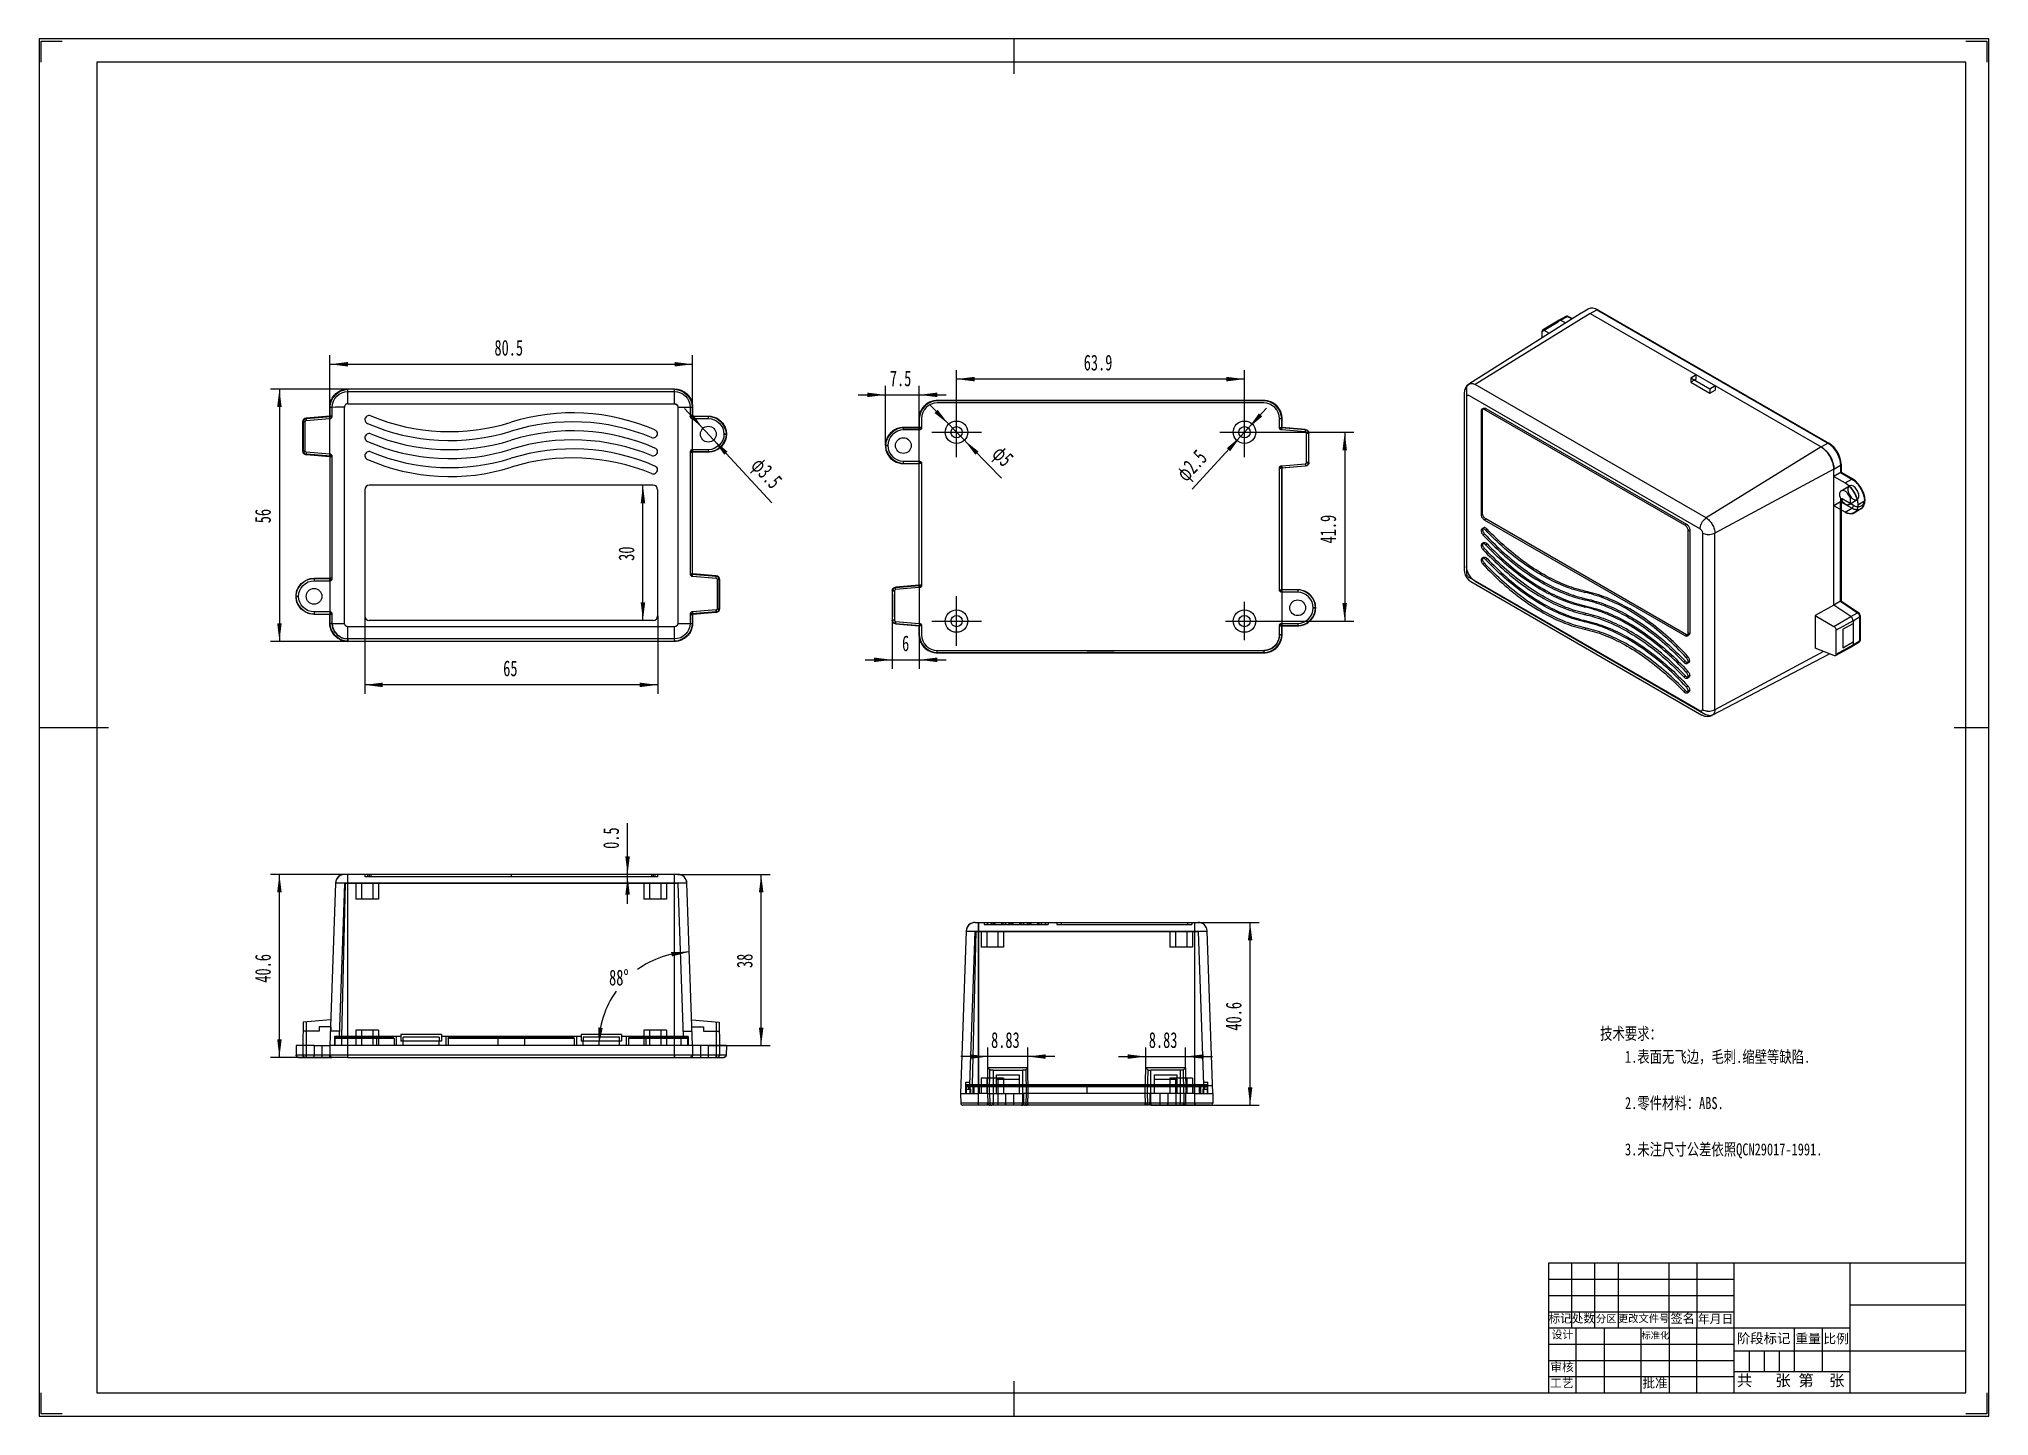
# Model space of a CAD drawing. Header units: millimetres. Extents: x 737 to 1170, y -310 to -5.
import ezdxf

# ---------------------------------------------------------------- set-up
doc = ezdxf.new("R2010")
doc.units = ezdxf.units.MM
doc.linetypes.add('EB_DASHDOT', pattern=[39, 30, -3, 3, -3])
doc.layers.get('0').update_dxf_attribs({"lineweight": 0})
for name, color, linetype, lineweight in [('CAXA1', 1, 'EB_DASHDOT', 25), ('CAXA3', 7, 'Continuous', 25), ('CAXA4', 3, 'Continuous', 25), ('图框_内框线', 5, 'Continuous', 50), ('图框_外框线', 7, 'Continuous', 0), ('图框_标题栏文字', 6, 'Continuous', 0), ('图框_角线', 5, 'Continuous', 140)]:
    doc.layers.add(name, color=color, linetype=linetype, lineweight=lineweight)
doc.styles.add('UserTxtStyle1', font='', dxfattribs={"width": 0.75})
doc.styles.add('工程字', font='')
doc.styles.add('标准', font='', dxfattribs={"width": 0.667})
doc.styles.get('UserTxtStyle1').set_extended_font_data('SimSun')
doc.styles.get('工程字').set_extended_font_data('FangSong_GB2312')
doc.styles.get('标准').set_extended_font_data('FangSong_GB2312')
doc.dimstyles.new('标准', dxfattribs={"dimtxt": 3.5, "dimasz": 4, "dimexe": 2, "dimexo": 0, "dimtad": 1, "dimdsep": 46, "dimtxsty": '标准', "dimcen": 0, "dimdle": 6, "dimazin": 2, "dimtfac": 1, "dimtdec": 3, "dimtmove": 0, "dimatfit": 3, "dimfxl": 0, "dimtolj": 1, "dimtzin": 0, "dimarcsym": 0})

msp = doc.modelspace()

# ---------------------------------------------------------------- texts
at = {"color": 0, "linetype": 'Continuous', "lineweight": 25, "char_height": 2.6799, "attachment_point": 1, "style": 'UserTxtStyle1'}
for s, insert in [('\\fSimSun|b0|i0|p34;技术要求：', (1083.922, -224.237)), ('\\fSimSun|b0|i0|p34;1.表面无飞边，毛刺.缩壁等缺陷.', (1089.44, -229.377)), ('\\fSimSun|b0|i0|p34;2.零件材料：ABS.', (1089.44, -239.658)), ('\\fSimSun|b0|i0|p34;3.未注尺寸公差依照QCN29017-1991.', (1089.44, -249.938))]:
    msp.add_mtext(s, dxfattribs=dict(at, insert=insert))
at = {"layer": '图框_标题栏文字', "color": 0, "linetype": 'Continuous', "lineweight": 25, "attachment_point": 1, "style": '工程字'}
for s, insert, char_height in [('\\fFangSong_GB2312|b0|i0|p34;标记', (1072.498, -287.874), 1.86847), ('\\fFangSong_GB2312|b0|i0|p34;处数', (1077.659, -287.873), 1.86193), ('\\fFangSong_GB2312|b0|i0|p34;分区', (1082.996, -288.037), 1.66741), ('\\fFangSong_GB2312|b0|i0|p34;更改文件号', (1087.868, -287.971), 1.6733), ('\\fFangSong_GB2312|b0|i0|p34;签名', (1099.558, -287.838), 1.96415), ('\\fFangSong_GB2312|b0|i0|p34;年月日', (1105.627, -287.947), 1.92057), ('\\fFangSong_GB2312|b0|i0|p34;设计', (1073.148, -291.498), 1.76684), ('\\fFangSong_GB2312|b0|i0|p34;标准化', (1093.099, -291.834), 1.4711), ('\\fFangSong_GB2312|b0|i0|p34;阶段标记', (1114.262, -292.131), 2.17958), ('\\fFangSong_GB2312|b0|i0|p34;重量', (1127.253, -292.215), 2.07916), ('\\fFangSong_GB2312|b0|i0|p34;比例', (1133.439, -292.25), 2.08162), ('\\fFangSong_GB2312|b0|i0|p34;审核', (1072.902, -298.659), 1.89001), ('\\fFangSong_GB2312|b0|i0|p34;工艺', (1072.85, -302.225), 1.89001), ('\\fFangSong_GB2312|b0|i0|p34;批准', (1093.288, -302.119), 2.05874), ('\\fFangSong_GB2312|b0|i0|p34;共   张 第  张', (1114.271, -301.311), 2.50345)]:
    msp.add_mtext(s, dxfattribs=dict(at, insert=insert, char_height=char_height))

# ---------------------------------------------------------------- blocks, each defined once
blk = doc.blocks.new('*CAXBLOCK01')
at = {"layer": 'CAXA4', "linetype": 'Continuous', "lineweight": 25}
for points in [[(809.78, -148.18), (813.78, -147.68), (813.78, -148.68)], [(874.78, -148.18), (870.78, -147.68), (870.78, -148.68)]]:
    blk.add_hatch(color=0, dxfattribs=at).paths.add_polyline_path(points, flags=0)
at = {"layer": 'CAXA4', "color": 0, "linetype": 'Continuous', "lineweight": 25}
for p, q in [((809.78, -132.88), (809.78, -150.18)), ((874.78, -132.88), (874.78, -150.18)), ((874.78, -148.18), (809.78, -148.18))]:
    blk.add_line(p, q, dxfattribs=at)
at = {"layer": 'CAXA4', "color": 0, "linetype": 'Continuous', "lineweight": 25, "insert": (840.5, -142.76), "char_height": 3.5, "attachment_point": 1, "style": '标准'}
blk.add_mtext('\\fFangSong_GB2312|b0|i0|p34;65', dxfattribs=at)
blk = doc.blocks.new('*CAXBLOCK12')
at = {"layer": 'CAXA4', "linetype": 'Continuous', "lineweight": 25}
for points in [[(871.51, -103.88), (872.01, -107.88), (871.01, -107.88)], [(871.51, -133.88), (872.01, -129.88), (871.01, -129.88)]]:
    blk.add_hatch(color=0, dxfattribs=at).paths.add_polyline_path(points, flags=0)
at = {"layer": 'CAXA4', "color": 0, "linetype": 'Continuous', "lineweight": 25}
for p, q in [((873.78, -103.88), (869.51, -103.88)), ((871.51, -133.88), (871.51, -103.88)), ((873.78, -133.88), (869.51, -133.88))]:
    blk.add_line(p, q, dxfattribs=at)
at = {"layer": 'CAXA4', "color": 0, "linetype": 'Continuous', "lineweight": 25, "insert": (866.09, -120.65), "char_height": 3.5, "attachment_point": 1, "rotation": 90, "style": '标准'}
blk.add_mtext('\\fFangSong_GB2312|b0|i0|p34;30', dxfattribs=at)
blk = doc.blocks.new('*CAXBLOCK23')
at = {"layer": 'CAXA4', "linetype": 'Continuous', "lineweight": 25}
for points in [[(802.03, -77.02), (806.03, -77.52), (806.03, -76.52)], [(882.53, -77.02), (878.53, -77.52), (878.53, -76.52)]]:
    blk.add_hatch(color=0, dxfattribs=at).paths.add_polyline_path(points, flags=0)
at = {"layer": 'CAXA4', "color": 0, "linetype": 'Continuous', "lineweight": 25}
for p, q in [((802.03, -97.53), (802.03, -75.02)), ((802.03, -77.02), (882.53, -77.02)), ((882.53, -86.53), (882.53, -75.02))]:
    blk.add_line(p, q, dxfattribs=at)
at = {"layer": 'CAXA4', "color": 0, "linetype": 'Continuous', "lineweight": 25, "insert": (838.56, -71.6), "char_height": 3.5, "attachment_point": 1, "style": '标准'}
blk.add_mtext('\\fFangSong_GB2312|b0|i0|p34;80.5', dxfattribs=at)
blk = doc.blocks.new('*CAXBLOCK34')
at = {"layer": 'CAXA4', "linetype": 'Continuous', "lineweight": 25}
for points in [[(790.84, -82.53), (790.34, -86.53), (791.34, -86.53)], [(790.84, -138.53), (790.34, -134.53), (791.34, -134.53)]]:
    blk.add_hatch(color=0, dxfattribs=at).paths.add_polyline_path(points, flags=0)
at = {"layer": 'CAXA4', "color": 0, "linetype": 'Continuous', "lineweight": 25}
for p, q in [((806.03, -82.53), (788.84, -82.53)), ((790.84, -82.53), (790.84, -138.53)), ((806.03, -138.53), (788.84, -138.53))]:
    blk.add_line(p, q, dxfattribs=at)
at = {"layer": 'CAXA4', "color": 0, "linetype": 'Continuous', "lineweight": 25, "insert": (785.42, -112.3), "char_height": 3.5, "attachment_point": 1, "rotation": 90, "style": '标准'}
blk.add_mtext('\\fFangSong_GB2312|b0|i0|p34;56', dxfattribs=at)
blk = doc.blocks.new('*CAXBLOCK45')
at = {"layer": 'CAXA4', "linetype": 'Continuous', "lineweight": 25}
for points in [[(941.11, -80.31), (945.11, -79.81), (945.11, -80.81)], [(1005.01, -80.31), (1001.01, -79.81), (1001.01, -80.81)]]:
    blk.add_hatch(color=0, dxfattribs=at).paths.add_polyline_path(points, flags=0)
at = {"layer": 'CAXA4', "color": 0, "linetype": 'Continuous', "lineweight": 25}
for p, q in [((941.11, -86.62), (941.11, -78.31)), ((1005.01, -80.31), (941.11, -80.31)), ((1005.01, -86.62), (1005.01, -78.31))]:
    blk.add_line(p, q, dxfattribs=at)
at = {"layer": 'CAXA4', "color": 0, "linetype": 'Continuous', "lineweight": 25, "insert": (969.33, -74.89), "char_height": 3.5, "attachment_point": 1, "style": '标准'}
blk.add_mtext('\\fFangSong_GB2312|b0|i0|p34;63.9', dxfattribs=at)
blk = doc.blocks.new('*CAXBLOCK56')
at = {"layer": 'CAXA4', "linetype": 'Continuous', "lineweight": 25}
for points in [[(1027.24, -92.12), (1026.74, -96.12), (1027.74, -96.12)], [(1027.24, -134.02), (1026.74, -130.02), (1027.74, -130.02)]]:
    blk.add_hatch(color=0, dxfattribs=at).paths.add_polyline_path(points, flags=0)
at = {"layer": 'CAXA4', "color": 0, "linetype": 'Continuous', "lineweight": 25}
for p, q in [((1010.51, -92.12), (1029.24, -92.12)), ((1027.24, -92.12), (1027.24, -134.02)), ((1009.26, -134.02), (1029.24, -134.02))]:
    blk.add_line(p, q, dxfattribs=at)
at = {"layer": 'CAXA4', "color": 0, "linetype": 'Continuous', "lineweight": 25, "insert": (1021.82, -116.79), "char_height": 3.5, "attachment_point": 1, "rotation": 90, "style": '标准'}
blk.add_mtext('\\fFangSong_GB2312|b0|i0|p34;41.9', dxfattribs=at)
blk = doc.blocks.new('*CAXBLOCK67')
at = {"layer": 'CAXA4', "linetype": 'Continuous', "lineweight": 25}
for points in [[(939.36, -90.33), (936.91, -87.12), (936.2, -87.82)], [(942.86, -93.9), (946.01, -96.41), (945.3, -97.11)]]:
    blk.add_hatch(color=0, dxfattribs=at).paths.add_polyline_path(points, flags=0)
at = {"layer": 'CAXA4', "color": 0, "linetype": 'Continuous', "lineweight": 25}
blk.add_line((951.09, -102.31), (935.16, -86.05), dxfattribs=at)
at = {"layer": 'CAXA4', "color": 0, "linetype": 'Continuous', "lineweight": 25, "insert": (951.24, -94.71), "char_height": 3.5, "attachment_point": 1, "rotation": 314.4266, "style": '标准'}
blk.add_mtext('\\fFangSong_GB2312|b0|i0|p34;φ5', dxfattribs=at)
blk = doc.blocks.new('*CAXBLOCK78')
at = {"layer": 'CAXA4', "linetype": 'Continuous', "lineweight": 25}
for points in [[(1005.85, -91.2), (1008.93, -88.6), (1008.2, -87.92)], [(1004.16, -93.04), (1001.82, -96.32), (1001.08, -95.64)]]:
    blk.add_hatch(color=0, dxfattribs=at).paths.add_polyline_path(points, flags=0)
at = {"layer": 'CAXA4', "color": 0, "linetype": 'Continuous', "lineweight": 25}
blk.add_line((993.37, -104.74), (1009.92, -86.79), dxfattribs=at)
at = {"layer": 'CAXA4', "color": 0, "linetype": 'Continuous', "lineweight": 25, "insert": (989.51, -100.94), "char_height": 3.5, "attachment_point": 1, "rotation": 47.3294, "style": '标准'}
blk.add_mtext('\\fFangSong_GB2312|b0|i0|p34;φ2.5', dxfattribs=at)
blk = doc.blocks.new('*CAXBLOCK89')
at = {"layer": 'CAXA4', "linetype": 'Continuous', "lineweight": 25}
for points in [[(926.81, -142.62), (922.81, -143.12), (922.81, -142.12)], [(932.81, -142.62), (936.81, -143.12), (936.81, -142.12)]]:
    blk.add_hatch(color=0, dxfattribs=at).paths.add_polyline_path(points, flags=0)
at = {"layer": 'CAXA4', "color": 0, "linetype": 'Continuous', "lineweight": 25}
for p, q in [((926.81, -127.3), (926.81, -144.62)), ((932.81, -126.07), (932.81, -144.62)), ((920.81, -142.62), (938.81, -142.62))]:
    blk.add_line(p, q, dxfattribs=at)
at = {"layer": 'CAXA4', "color": 0, "linetype": 'Continuous', "lineweight": 25, "insert": (929.01, -137.2), "char_height": 3.5, "attachment_point": 1, "style": '标准'}
blk.add_mtext('\\fFangSong_GB2312|b0|i0|p34;6', dxfattribs=at)
blk = doc.blocks.new('*CAXBLOCK910')
at = {"layer": 'CAXA4', "linetype": 'Continuous', "lineweight": 25}
for points in [[(925.31, -83.81), (921.31, -84.31), (921.31, -83.31)], [(932.81, -83.81), (936.81, -84.31), (936.81, -83.31)]]:
    blk.add_hatch(color=0, dxfattribs=at).paths.add_polyline_path(points, flags=0)
at = {"layer": 'CAXA4', "color": 0, "linetype": 'Continuous', "lineweight": 25}
for p, q in [((925.31, -95.07), (925.31, -81.81)), ((932.81, -89.07), (932.81, -81.81)), ((919.31, -83.81), (938.81, -83.81))]:
    blk.add_line(p, q, dxfattribs=at)
at = {"layer": 'CAXA4', "color": 0, "linetype": 'Continuous', "lineweight": 25, "insert": (926.31, -78.39), "char_height": 3.5, "attachment_point": 1, "style": '标准'}
blk.add_mtext('\\fFangSong_GB2312|b0|i0|p34;7.5', dxfattribs=at)
blk = doc.blocks.new('*CAXBLOCK1011')
at = {"layer": 'CAXA4', "linetype": 'Continuous', "lineweight": 25}
for points in [[(884.84, -91.24), (882.49, -87.96), (881.76, -88.64)], [(887.22, -93.81), (890.3, -96.41), (889.56, -97.09)]]:
    blk.add_hatch(color=0, dxfattribs=at).paths.add_polyline_path(points, flags=0)
at = {"layer": 'CAXA4', "color": 0, "linetype": 'Continuous', "lineweight": 25}
blk.add_line((900.1, -107.74), (880.77, -86.84), dxfattribs=at)
at = {"layer": 'CAXA4', "color": 0, "linetype": 'Continuous', "lineweight": 25, "insert": (897.82, -97.29), "char_height": 3.5, "attachment_point": 1, "rotation": 312.7528, "style": '标准'}
blk.add_mtext('\\fFangSong_GB2312|b0|i0|p34;φ3.5', dxfattribs=at)
blk = doc.blocks.new('*CAXBLOCK1112')
at = {"layer": 'CAXA4', "linetype": 'Continuous', "lineweight": 25}
for points in [[(897.75, -190.25), (898.25, -194.25), (897.25, -194.25)], [(897.75, -228.25), (898.25, -224.25), (897.25, -224.25)]]:
    blk.add_hatch(color=0, dxfattribs=at).paths.add_polyline_path(points, flags=0)
at = {"layer": 'CAXA4', "color": 0, "linetype": 'Continuous', "lineweight": 25}
for p, q in [((879.27, -190.25), (899.75, -190.25)), ((897.75, -228.25), (897.75, -190.25)), ((886.03, -228.25), (899.75, -228.25))]:
    blk.add_line(p, q, dxfattribs=at)
at = {"layer": 'CAXA4', "color": 0, "linetype": 'Continuous', "lineweight": 25, "insert": (892.33, -211.03), "char_height": 3.5, "attachment_point": 1, "rotation": 90, "style": '标准'}
blk.add_mtext('\\fFangSong_GB2312|b0|i0|p34;38', dxfattribs=at)
blk = doc.blocks.new('*CAXBLOCK1213')
at = {"layer": 'CAXA4', "linetype": 'Continuous', "lineweight": 25}
for points in [[(868.1, -190.25), (868.6, -186.25), (867.6, -186.25)], [(868.1, -190.75), (868.6, -194.75), (867.6, -194.75)]]:
    blk.add_hatch(color=0, dxfattribs=at).paths.add_polyline_path(points, flags=0)
at = {"layer": 'CAXA4', "color": 0, "linetype": 'Continuous', "lineweight": 25}
for p, q in [((868.1, -196.75), (868.1, -178.91)), ((879.27, -190.25), (866.1, -190.25)), ((874.77, -190.75), (866.1, -190.75))]:
    blk.add_line(p, q, dxfattribs=at)
at = {"layer": 'CAXA4', "color": 0, "linetype": 'Continuous', "lineweight": 25, "insert": (862.68, -184.58), "char_height": 3.5, "attachment_point": 1, "rotation": 90, "style": '标准'}
blk.add_mtext('\\fFangSong_GB2312|b0|i0|p34;0.5', dxfattribs=at)
blk = doc.blocks.new('*CAXBLOCK1314')
at = {"layer": 'CAXA4', "linetype": 'Continuous', "lineweight": 25}
for points in [[(881.8, -207.44), (877.73, -207.47), (877.95, -208.45)], [(861.7, -228.25), (861.59, -224.18), (862.58, -224.37)]]:
    blk.add_hatch(color=0, dxfattribs=at).paths.add_polyline_path(points, flags=0)
at = {"layer": 'CAXA4', "color": 0, "linetype": 'Continuous', "lineweight": 25}
blk.add_line((878.53, -228.25), (859.7, -228.25), dxfattribs=at)
for start, end in [(92, 125.9263), (144.5815, 180)]:
    blk.add_arc((882.53, -228.25), 20.83, start, end, dxfattribs=at)
at = {"layer": 'CAXA4', "color": 0, "linetype": 'Continuous', "lineweight": 25, "insert": (864, -211.39), "char_height": 3.5, "attachment_point": 1, "style": '标准'}
blk.add_mtext('\\fFangSong_GB2312|b0|i0|p34;88{%%D}', dxfattribs=at)
blk = doc.blocks.new('*CAXBLOCK1415')
at = {"layer": 'CAXA4', "linetype": 'Continuous', "lineweight": 25}
for points in [[(790.84, -190.25), (791.34, -194.25), (790.34, -194.25)], [(790.84, -230.85), (791.34, -226.85), (790.34, -226.85)]]:
    blk.add_hatch(color=0, dxfattribs=at).paths.add_polyline_path(points, flags=0)
at = {"layer": 'CAXA4', "color": 0, "linetype": 'Continuous', "lineweight": 25}
for p, q in [((806.03, -190.25), (788.84, -190.25)), ((790.84, -230.85), (790.84, -190.25)), ((806.03, -230.85), (788.84, -230.85))]:
    blk.add_line(p, q, dxfattribs=at)
at = {"layer": 'CAXA4', "color": 0, "linetype": 'Continuous', "lineweight": 25, "insert": (785.42, -214.28), "char_height": 3.5, "attachment_point": 1, "rotation": 90, "style": '标准'}
blk.add_mtext('\\fFangSong_GB2312|b0|i0|p34;40.6', dxfattribs=at)
blk = doc.blocks.new('*CAXBLOCK1516')
at = {"layer": 'CAXA4', "linetype": 'Continuous', "lineweight": 25}
for points in [[(948.08, -230.68), (944.08, -230.18), (944.08, -231.18)], [(956.91, -230.68), (960.91, -230.18), (960.91, -231.18)]]:
    blk.add_hatch(color=0, dxfattribs=at).paths.add_polyline_path(points, flags=0)
at = {"layer": 'CAXA4', "color": 0, "linetype": 'Continuous', "lineweight": 25}
for p, q in [((948.08, -233.2), (948.08, -228.68)), ((956.91, -233.2), (956.91, -228.68)), ((962.91, -230.68), (942.08, -230.68))]:
    blk.add_line(p, q, dxfattribs=at)
at = {"layer": 'CAXA4', "color": 0, "linetype": 'Continuous', "lineweight": 25, "insert": (948.77, -225.26), "char_height": 3.5, "attachment_point": 1, "style": '标准'}
blk.add_mtext('\\fFangSong_GB2312|b0|i0|p34;8.83', dxfattribs=at)
blk = doc.blocks.new('*CAXBLOCK1617')
at = {"layer": 'CAXA4', "linetype": 'Continuous', "lineweight": 25}
for points in [[(983.08, -230.68), (979.08, -231.18), (979.08, -230.18)], [(991.91, -230.68), (995.91, -231.18), (995.91, -230.18)]]:
    blk.add_hatch(color=0, dxfattribs=at).paths.add_polyline_path(points, flags=0)
at = {"layer": 'CAXA4', "color": 0, "linetype": 'Continuous', "lineweight": 25}
for p, q in [((983.08, -233.2), (983.08, -228.68)), ((991.91, -233.2), (991.91, -228.68)), ((977.08, -230.68), (997.91, -230.68))]:
    blk.add_line(p, q, dxfattribs=at)
at = {"layer": 'CAXA4', "color": 0, "linetype": 'Continuous', "lineweight": 25, "insert": (983.77, -225.26), "char_height": 3.5, "attachment_point": 1, "style": '标准'}
blk.add_mtext('\\fFangSong_GB2312|b0|i0|p34;8.83', dxfattribs=at)
blk = doc.blocks.new('*CAXBLOCK1718')
at = {"layer": 'CAXA4', "linetype": 'Continuous', "lineweight": 25}
for points in [[(1006.25, -200.9), (1006.75, -204.9), (1005.75, -204.9)], [(1006.25, -241.5), (1006.75, -237.5), (1005.75, -237.5)]]:
    blk.add_hatch(color=0, dxfattribs=at).paths.add_polyline_path(points, flags=0)
at = {"layer": 'CAXA4', "color": 0, "linetype": 'Continuous', "lineweight": 25}
for p, q in [((994.73, -200.9), (1008.25, -200.9)), ((1006.25, -241.5), (1006.25, -200.9)), ((984.38, -241.5), (1008.25, -241.5))]:
    blk.add_line(p, q, dxfattribs=at)
at = {"layer": 'CAXA4', "color": 0, "linetype": 'Continuous', "lineweight": 25, "insert": (1000.83, -224.92), "char_height": 3.5, "attachment_point": 1, "rotation": 90, "style": '标准'}
blk.add_mtext('\\fFangSong_GB2312|b0|i0|p34;40.6', dxfattribs=at)

# ---------------------------------------------------------------- dimensions: what is measured, and where the dimension line sits
at = {"layer": 'CAXA4'}
for base, p1, p2, text, picture, middle in [((842.279, -77.018), (802.029, -97.526), (882.529, -86.526), '\\fFangSong_GB2312;80.5', '*CAXBLOCK23', (842.279, -73.996)), ((929.807, -142.619), (926.807, -127.303), (932.807, -126.066), '\\fFangSong_GB2312;6', '*CAXBLOCK89', (929.807, -139.596)), ((842.279, -148.184), (874.779, -132.876), (809.779, -132.876), '\\fFangSong_GB2312;65', '*CAXBLOCK01', (842.279, -145.162)), ((952.492, -230.675), (956.909, -233.198), (948.075, -233.198), '\\fFangSong_GB2312;8.83', '*CAXBLOCK1516', (952.492, -227.653)), ((987.492, -230.675), (983.075, -233.198), (991.909, -233.198), '\\fFangSong_GB2312;8.83', '*CAXBLOCK1617', (987.492, -227.653))]:
    dim = msp.add_linear_dim(base=base, p1=p1, p2=p2, text=text, dimstyle='标准', dxfattribs=at)
    dim.commit()
    dim.dimension.update_dxf_attribs({"geometry": picture, "text_midpoint": middle})
for base, p1, p2, angle, text, picture, middle in [((973.057, -80.314), (1005.007, -86.616), (941.107, -86.616), 180, '\\fFangSong_GB2312;63.9', '*CAXBLOCK45', (973.057, -77.291)), ((929.057, -83.807), (925.307, -95.066), (932.807, -89.066), 180, '\\fFangSong_GB2312;7.5', '*CAXBLOCK910', (929.057, -80.784)), ((790.837, -110.526), (806.029, -82.526), (806.029, -138.526), 270, '\\fFangSong_GB2312;56', '*CAXBLOCK34', (787.815, -110.526)), ((1027.239, -113.066), (1010.507, -92.116), (1009.257, -134.016), 90, '\\fFangSong_GB2312;41.9', '*CAXBLOCK56', (1024.216, -113.066)), ((871.509, -118.876), (873.779, -133.876), (873.779, -103.876), 270, '\\fFangSong_GB2312;30', '*CAXBLOCK12', (868.487, -118.876)), ((868.103, -181.83), (874.775, -190.754), (879.27, -190.254), 270, '\\fFangSong_GB2312;0.5', '*CAXBLOCK1213', (865.081, -181.83)), ((790.837, -210.554), (806.029, -230.854), (806.029, -190.254), 90, '\\fFangSong_GB2312;40.6', '*CAXBLOCK1415', (787.815, -210.554)), ((897.754, -209.254), (886.029, -228.254), (879.27, -190.254), 270, '\\fFangSong_GB2312;38', '*CAXBLOCK1112', (894.732, -209.254)), ((1006.246, -221.198), (984.382, -241.498), (994.734, -200.898), 270, '\\fFangSong_GB2312;40.6', '*CAXBLOCK1718', (1003.224, -221.198))]:
    dim = msp.add_linear_dim(base=base, p1=p1, p2=p2, angle=angle, text=text, dimstyle='标准', dxfattribs=at)
    dim.commit()
    dim.dimension.update_dxf_attribs({"geometry": picture, "text_midpoint": middle})
for p1, p2, text, picture, middle in [((939.357, -90.331), (942.857, -93.902), '\\fFangSong_GB2312;φ5', '*CAXBLOCK67', (951.329, -98.226)), ((884.841, -91.241), (887.217, -93.811), '\\fFangSong_GB2312;φ3.5', '*CAXBLOCK1011', (899.129, -102.244)), ((1005.855, -91.197), (1004.16, -93.036), '\\fFangSong_GB2312;φ2.5', '*CAXBLOCK78', (994.335, -99.235))]:
    dim = msp.add_diameter_dim_2p(p1=p1, p2=p2, text=text, dimstyle='标准', dxfattribs=at)
    dim.commit()
    dim.dimension.update_dxf_attribs({"geometry": picture, "text_midpoint": middle})
dim = msp.add_angular_dim_2l(base=(867.547, -213.786), line1=((882.529, -228.254), (881.269, -192.184)), line2=((882.529, -228.254), (878.529, -228.254)), text='\\fFangSong_GB2312;88{%%D}', dimstyle='标准', dxfattribs=at)
dim.commit()
dim.dimension.update_dxf_attribs({"geometry": '*CAXBLOCK1314', "text_midpoint": (867.547, -213.786)})

# ---------------------------------------------------------------- linework, layer by layer
at = {"color": 0, "linetype": 'Continuous', "lineweight": 25}
for p, q in [((1081.294, -64.812), (1079.785, -65.642)), ((1079.69, -65.663), (1054.822, -81.453)), ((1071.024, -69.766), (1074.642, -67.603)), ((1074.809, -67.247), (1071.16, -69.458)), ((1075.16, -67.251), (1071.447, -69.476)), ((1076.331, -66.416), (1074.822, -67.245)), ((1075.16, -67.251), (1076.654, -66.421)), ((1075.16, -67.251), (1076.315, -67.807)), ((1076.654, -66.421), (1077.702, -66.926)), ((1076.894, -66.398), (1077.826, -66.847)), ((1081.713, -65.777), (1083.204, -64.946)), ((1081.713, -65.777), (1132.978, -95.374)), ((1083.204, -64.946), (1134.469, -94.543)), ((1083.448, -64.925), (1134.713, -94.522)), ((1083.551, -65.154), (1134.817, -94.751)), ((1071.024, -69.766), (1071.024, -71.166)), ((1071.447, -69.476), (1072.621, -70.152)), ((1107.473, -111.128), (1056.208, -81.53)), ((1105.224, -79.351), (1104.022, -80.093)), ((1104.022, -80.093), (1104.022, -80.984)), ((1108.265, -82.543), (1104.022, -80.093)), ((1105.224, -80.29), (1104.022, -80.984)), ((1104.022, -80.984), (1108.265, -83.433)), ((1105.224, -80.29), (1105.224, -79.351)), ((1109.467, -81.8), (1108.265, -82.543)), ((1109.467, -81.8), (1109.467, -82.739)), ((802.029, -86.495), (802.029, -88.526)), ((802.029, -86.495), (803.288, -86.507)), ((802.029, -86.526), (802.565, -86.526)), ((802.066, -88.56), (802.066, -86.526)), ((802.565, -88.51), (802.565, -86.526)), ((805.287, -86.507), (803.288, -86.507)), ((805.287, -134.526), (805.287, -86.507)), ((806.029, -85.784), (806.029, -82.526)), ((878.529, -82.526), (806.029, -82.526)), ((806.029, -83.063), (878.529, -83.063)), ((806.029, -85.784), (878.529, -85.784)), ((878.529, -85.784), (878.529, -82.526)), ((879.27, -86.526), (882.529, -86.526)), ((879.27, -86.526), (879.27, -134.526)), ((881.992, -86.526), (881.992, -88.513)), ((882.492, -86.526), (882.492, -88.563)), ((882.529, -123.526), (882.529, -86.526)), ((1009.307, -85.066), (936.807, -85.066)), ((1009.307, -85.103), (936.807, -85.103)), ((1009.307, -85.603), (936.807, -85.603)), ((1053.733, -83.437), (1053.733, -122.629)), ((1054.27, -82.649), (1054.27, -121.841)), ((1054.318, -123.445), (1054.318, -84.253)), ((1054.843, -83.95), (1106.108, -113.548)), ((1108.265, -82.543), (1108.265, -83.433)), ((1108.265, -83.433), (1109.467, -82.739)), ((796.029, -96.29), (796.029, -89.762)), ((796.066, -89.762), (796.029, -89.762)), ((796.066, -96.29), (796.066, -89.762)), ((796.565, -89.762), (796.066, -89.762)), ((796.085, -95.526), (796.085, -90.526)), ((796.12, -89.762), (796.12, -96.29)), ((796.565, -96.29), (796.565, -89.762)), ((802.029, -88.526), (796.762, -88.965)), ((796.762, -88.965), (796.765, -89.001)), ((796.765, -89.001), (802.066, -88.56)), ((796.807, -89.5), (796.765, -89.001)), ((796.77, -89.056), (802.228, -88.609)), ((796.807, -89.5), (802.057, -89.062)), ((802.057, -89.062), (802.016, -88.564)), ((802.433, -88.898), (802.029, -88.526)), ((802.029, -88.526), (802.228, -88.609)), ((802.565, -88.51), (802.066, -88.51)), ((881.992, -88.513), (882.492, -88.513)), ((882.138, -88.916), (882.529, -88.526)), ((882.492, -88.563), (886.029, -88.563)), ((882.529, -88.526), (886.029, -88.526)), ((882.542, -89.063), (882.542, -88.563)), ((882.542, -89.063), (886.029, -89.063)), ((886.029, -89.063), (886.029, -88.526)), ((932.807, -126.066), (932.807, -89.066)), ((932.844, -89.066), (932.844, -91.103)), ((933.344, -89.066), (933.344, -91.053)), ((1012.771, -89.066), (1013.307, -89.066)), ((1012.771, -91.05), (1012.771, -89.066)), ((1013.271, -91.1), (1013.271, -89.066)), ((1013.307, -89.036), (1013.307, -91.066)), ((1057.495, -87.434), (1057.848, -87.23)), ((1057.495, -87.434), (1057.495, -110.296)), ((1057.702, -86.976), (1058.055, -86.772)), ((1057.848, -110.092), (1057.848, -87.23)), ((1058.202, -87.026), (1058.555, -86.822)), ((1102.75, -112.745), (1058.202, -87.026)), ((1058.555, -86.822), (1103.103, -112.541)), ((889.492, -92.513), (889.992, -92.526)), ((889.992, -92.526), (889.972, -92.526)), ((890.029, -92.526), (889.992, -92.526)), ((925.307, -95.066), (925.344, -95.066)), ((925.844, -95.053), (925.344, -95.066)), ((925.344, -95.066), (925.364, -95.067)), ((929.307, -91.603), (929.307, -91.066)), ((932.807, -91.066), (929.307, -91.066)), ((929.307, -91.103), (932.844, -91.103)), ((932.794, -91.603), (929.307, -91.603)), ((932.794, -91.603), (932.794, -91.103)), ((933.198, -91.457), (932.807, -91.066)), ((933.344, -91.053), (932.844, -91.053)), ((1012.771, -91.05), (1013.271, -91.05)), ((1012.903, -91.439), (1013.307, -91.066)), ((1013.307, -91.066), (1013.108, -91.15)), ((1018.566, -91.597), (1013.108, -91.15)), ((1018.571, -91.542), (1013.271, -91.1)), ((1013.279, -91.603), (1013.32, -91.104)), ((1018.529, -92.04), (1013.279, -91.603)), ((1018.574, -91.505), (1013.307, -91.066)), ((1018.529, -92.04), (1018.571, -91.542)), ((1018.574, -91.505), (1018.571, -91.542)), ((1018.771, -92.303), (1019.271, -92.303)), ((1018.771, -98.83), (1018.771, -92.303)), ((1019.217, -92.303), (1019.217, -98.83)), ((1019.252, -98.066), (1019.252, -93.066)), ((1019.271, -92.303), (1019.307, -92.303)), ((1019.271, -98.83), (1019.271, -92.303)), ((1019.307, -98.83), (1019.307, -92.303)), ((1132.978, -95.374), (1134.469, -94.543)), ((796.029, -96.29), (796.066, -96.29)), ((796.565, -96.29), (796.066, -96.29)), ((796.765, -97.05), (796.762, -97.087)), ((802.029, -97.526), (796.762, -97.087)), ((796.807, -96.552), (796.765, -97.05)), ((796.765, -97.05), (802.066, -97.492)), ((802.228, -97.443), (796.77, -96.995)), ((802.057, -96.99), (796.807, -96.552)), ((802.057, -96.99), (802.016, -97.488)), ((802.433, -97.153), (802.029, -97.526)), ((802.029, -97.526), (802.228, -97.443)), ((802.029, -97.526), (802.029, -134.526)), ((802.565, -97.542), (802.066, -97.542)), ((802.565, -124.513), (802.565, -97.542)), ((881.992, -96.539), (882.492, -96.539)), ((881.992, -96.539), (881.992, -123.51)), ((882.138, -96.135), (882.529, -96.526)), ((886.029, -96.489), (882.492, -96.489)), ((886.029, -96.526), (882.529, -96.526)), ((886.029, -95.989), (882.542, -95.989)), ((882.542, -95.989), (882.542, -96.489)), ((886.029, -96.526), (886.029, -95.989)), ((929.307, -99.066), (929.307, -98.53)), ((929.307, -98.53), (932.794, -98.53)), ((929.307, -99.03), (932.844, -99.03)), ((929.307, -99.066), (932.807, -99.066)), ((932.794, -98.53), (932.794, -99.03)), ((933.198, -98.676), (932.807, -99.066)), ((932.844, -126.1), (932.844, -99.03)), ((933.344, -99.08), (932.844, -99.08)), ((933.344, -99.08), (933.344, -126.05)), ((1013.279, -99.53), (1018.529, -99.093)), ((1018.529, -99.093), (1018.571, -99.591)), ((1018.771, -98.83), (1019.271, -98.83)), ((1019.307, -98.83), (1019.271, -98.83)), ((1132.978, -95.374), (1107.473, -111.128)), ((1135.807, -100.273), (1137.272, -99.397)), ((1137.266, -98.993), (1137.266, -100.615)), ((1137.272, -99.397), (1137.272, -101.06)), ((1137.412, -99.197), (1137.412, -100.819)), ((1012.771, -100.083), (1013.271, -100.083)), ((1012.771, -127.053), (1012.771, -100.083)), ((1012.903, -99.694), (1013.307, -100.066)), ((1013.108, -99.983), (1018.566, -99.536)), ((1013.307, -100.066), (1013.108, -99.983)), ((1013.271, -100.033), (1018.571, -99.591)), ((1013.271, -127.103), (1013.271, -100.033)), ((1013.279, -99.53), (1013.32, -100.028)), ((1018.574, -99.628), (1013.307, -100.066)), ((1013.307, -100.066), (1013.307, -137.066)), ((1018.571, -99.591), (1018.574, -99.628)), ((1135.807, -100.273), (1109.411, -114.484)), ((1135.807, -130.484), (1135.807, -100.273)), ((1137.449, -100.958), (1135.807, -101.906)), ((1135.807, -101.906), (1138.282, -103.335)), ((1137.272, -101.06), (1139.773, -102.504)), ((1137.551, -101.059), (1140.017, -102.483)), ((1137.655, -101.288), (1140.12, -102.712)), ((1138.282, -103.335), (1139.773, -102.504)), ((809.779, -104.876), (809.779, -132.876)), ((873.779, -103.876), (810.779, -103.876)), ((874.779, -104.876), (874.779, -132.876)), ((1137.272, -107.532), (1135.807, -108.438)), ((1137.266, -107.168), (1137.266, -129.19)), ((1139.773, -108.976), (1137.272, -107.532)), ((1137.272, -129.636), (1137.272, -107.532)), ((1137.407, -105.085), (1139.245, -104.024)), ((1137.412, -107.373), (1137.412, -129.394)), ((1140.12, -108.367), (1137.599, -106.912)), ((1139.157, -108.117), (1140.995, -107.055)), ((1141.11, -108.234), (1142.575, -107.358)), ((1057.495, -110.296), (1057.848, -110.092)), ((1058.202, -111.521), (1058.555, -111.317)), ((1058.202, -111.521), (1102.75, -137.24)), ((1103.103, -137.036), (1058.555, -111.317)), ((1138.282, -109.867), (1135.807, -108.438)), ((1138.282, -109.867), (1139.773, -108.976)), ((1140.263, -109.971), (1141.735, -109.079)), ((1057.497, -113.92), (1057.851, -113.716)), ((1057.702, -113.531), (1058.055, -113.327)), ((1057.702, -116.797), (1058.055, -116.593)), ((1057.919, -114.842), (1058.273, -114.638)), ((1058.472, -113.799), (1058.826, -113.595)), ((1102.75, -112.745), (1103.103, -112.541)), ((1103.457, -113.97), (1103.81, -113.766)), ((1103.457, -136.832), (1103.457, -113.97)), ((1103.81, -113.766), (1103.81, -136.628)), ((1106.633, -114.456), (1106.633, -153.663)), ((1109.411, -153.691), (1109.411, -114.484)), ((1057.497, -117.186), (1057.851, -116.982)), ((1057.497, -120.452), (1057.851, -120.248)), ((1057.702, -120.063), (1058.055, -119.859)), ((1057.919, -118.108), (1058.273, -117.904)), ((1058.472, -117.065), (1058.826, -116.861)), ((1058.472, -120.331), (1058.826, -120.127)), ((798.529, -124.526), (798.529, -124.563)), ((798.529, -124.526), (802.029, -124.526)), ((798.529, -124.563), (802.066, -124.563)), ((798.529, -125.063), (802.093, -125.063)), ((802.016, -125.063), (802.016, -124.563)), ((802.419, -124.916), (802.029, -124.526)), ((802.565, -124.513), (802.066, -124.513)), ((881.992, -123.51), (882.492, -123.51)), ((882.124, -123.898), (882.529, -123.526)), ((882.529, -123.526), (882.33, -123.609)), ((882.33, -123.609), (887.788, -124.056)), ((882.492, -123.56), (887.792, -124.001)), ((882.5, -124.062), (882.542, -123.564)), ((882.5, -124.062), (887.751, -124.5)), ((887.795, -123.965), (882.529, -123.526)), ((887.751, -124.5), (887.792, -124.001)), ((887.792, -124.001), (887.795, -123.965)), ((887.992, -124.762), (888.492, -124.762)), ((887.992, -124.762), (887.992, -131.29)), ((888.438, -131.29), (888.438, -124.762)), ((888.529, -124.762), (888.492, -124.762)), ((888.492, -124.762), (888.492, -131.29)), ((888.529, -124.762), (888.529, -131.29)), ((1106.108, -153.951), (1054.843, -124.354)), ((1055.257, -125.269), (1106.523, -154.867)), ((1056.208, -125.198), (1107.473, -154.795)), ((1057.919, -121.374), (1058.273, -121.17)), ((794.529, -128.526), (794.566, -128.526)), ((794.566, -128.526), (794.586, -128.525)), ((795.065, -128.539), (794.566, -128.526)), ((888.473, -125.526), (888.473, -130.526)), ((926.807, -127.303), (926.807, -133.83)), ((926.807, -127.303), (926.844, -127.303)), ((926.844, -127.303), (926.844, -133.83)), ((927.344, -127.303), (926.844, -127.303)), ((926.863, -128.066), (926.863, -133.066)), ((926.898, -133.83), (926.898, -127.303)), ((927.344, -127.303), (927.344, -133.83)), ((932.807, -126.066), (927.541, -126.505)), ((927.544, -126.542), (927.541, -126.505)), ((927.544, -126.542), (932.844, -126.1)), ((927.586, -127.04), (927.544, -126.542)), ((933.006, -126.15), (927.549, -126.597)), ((932.836, -126.603), (927.586, -127.04)), ((932.836, -126.603), (932.794, -126.104)), ((933.212, -126.439), (932.807, -126.066)), ((932.807, -126.066), (933.006, -126.15)), ((933.344, -126.05), (932.844, -126.05)), ((1012.771, -127.053), (1013.271, -127.053)), ((1012.917, -127.457), (1013.307, -127.066)), ((1016.807, -127.603), (1013.243, -127.603)), ((1016.807, -127.103), (1013.271, -127.103)), ((1016.807, -127.066), (1013.307, -127.066)), ((1013.321, -127.603), (1013.321, -127.103)), ((1016.807, -127.066), (1016.807, -127.103)), ((1080.476, -127.647), (1080.829, -127.442)), ((1080.476, -129.28), (1080.829, -129.075)), ((1137.272, -129.636), (1135.807, -130.484)), ((1137.272, -129.636), (1141.02, -132.16)), ((1137.551, -129.638), (1141.263, -132.139)), ((802.016, -131.989), (798.529, -131.989)), ((798.529, -132.526), (798.529, -132.489)), ((798.529, -132.489), (802.066, -132.489)), ((802.029, -132.526), (798.529, -132.526)), ((802.016, -131.989), (802.016, -132.489)), ((802.419, -132.135), (802.029, -132.526)), ((802.066, -134.526), (802.066, -132.489)), ((802.565, -132.539), (802.066, -132.539)), ((802.565, -134.526), (802.565, -132.539)), ((873.779, -133.876), (810.779, -133.876)), ((881.992, -132.542), (882.492, -132.542)), ((881.992, -132.542), (881.992, -134.526)), ((882.124, -132.153), (882.529, -132.526)), ((887.788, -131.995), (882.33, -132.443)), ((882.33, -132.443), (882.529, -132.526)), ((887.792, -132.05), (882.492, -132.492)), ((882.492, -134.526), (882.492, -132.492)), ((887.751, -131.552), (882.5, -131.99)), ((882.5, -131.99), (882.542, -132.488)), ((887.795, -132.087), (882.529, -132.526)), ((882.529, -132.526), (882.529, -134.526)), ((887.751, -131.552), (887.792, -132.05)), ((887.795, -132.087), (887.792, -132.05)), ((887.992, -131.29), (888.492, -131.29)), ((888.492, -131.29), (888.529, -131.29)), ((926.844, -133.83), (926.807, -133.83)), ((927.344, -133.83), (926.844, -133.83)), ((927.586, -134.093), (927.544, -134.591)), ((927.586, -134.093), (932.836, -134.53)), ((1020.271, -131.08), (1020.771, -131.066)), ((1020.771, -131.066), (1020.751, -131.066)), ((1020.807, -131.066), (1020.771, -131.066)), ((1080.476, -130.913), (1080.829, -130.708)), ((1080.476, -132.546), (1080.829, -132.341)), ((1080.476, -134.179), (1080.829, -133.974)), ((1135.807, -130.484), (1131.635, -132.797)), ((1131.635, -132.797), (1135.806, -135.211)), ((1131.635, -132.797), (1131.635, -140.01)), ((1132.928, -132.088), (1132.05, -132.561)), ((1135.806, -135.211), (1139.531, -132.992)), ((1139.531, -132.992), (1135.807, -130.484)), ((1140.049, -133.942), (1136.303, -136.031)), ((1137.625, -129.849), (1141.338, -132.349)), ((1139.531, -132.992), (1141.02, -132.16)), ((1140.049, -133.942), (1141.514, -133.067)), ((1140.049, -133.942), (1140.049, -139.272)), ((1141.508, -132.662), (1141.508, -137.992)), ((1141.514, -133.067), (1141.514, -138.397)), ((1141.655, -132.866), (1141.655, -138.196)), ((802.029, -134.526), (805.287, -134.526)), ((806.029, -138.526), (806.029, -135.267)), ((878.529, -135.267), (806.029, -135.267)), ((878.529, -137.989), (806.029, -137.989)), ((878.529, -138.526), (878.529, -135.267)), ((879.27, -134.526), (882.529, -134.526)), ((927.541, -134.628), (927.544, -134.591)), ((927.541, -134.628), (932.807, -135.066)), ((927.544, -134.591), (932.844, -135.033)), ((927.549, -134.536), (933.006, -134.983)), ((932.836, -134.53), (932.794, -135.028)), ((933.212, -134.694), (932.807, -135.066)), ((933.006, -134.983), (932.807, -135.066)), ((932.807, -135.066), (932.807, -137.066)), ((932.844, -137.066), (932.844, -135.033)), ((933.344, -135.083), (932.844, -135.083)), ((933.344, -135.083), (933.344, -137.066)), ((1012.771, -135.08), (1013.271, -135.08)), ((1012.771, -137.066), (1012.771, -135.08)), ((1012.917, -134.676), (1013.307, -135.066)), ((1013.271, -135.03), (1016.807, -135.03)), ((1013.271, -137.066), (1013.271, -135.03)), ((1013.307, -135.066), (1016.807, -135.066)), ((1013.321, -134.53), (1016.807, -134.53)), ((1013.321, -134.53), (1013.321, -135.03)), ((1016.807, -135.066), (1016.807, -135.03)), ((1080.476, -135.812), (1080.829, -135.607)), ((1102.75, -137.24), (1103.103, -137.036)), ((1103.25, -137.29), (1103.603, -137.086)), ((1103.457, -136.832), (1103.81, -136.628)), ((1136.303, -141.361), (1136.303, -136.031)), ((1137.747, -135.85), (1140.049, -134.566)), ((1137.747, -135.85), (1137.747, -139.932)), ((1140.049, -139.272), (1141.514, -138.397)), ((878.529, -138.526), (806.029, -138.526)), ((936.807, -140.53), (1009.307, -140.53)), ((936.807, -141.03), (1009.307, -141.03)), ((936.807, -141.066), (1009.307, -141.066)), ((976.057, -141.007), (970.057, -141.007)), ((1103.032, -142.084), (1103.386, -141.88)), ((1108.809, -154.9), (1134.839, -141.303)), ((1133.467, -140.749), (1109.411, -153.691)), ((1135.806, -141.693), (1131.635, -140.01)), ((1136.133, -141.689), (1139.872, -139.634)), ((1136.303, -141.361), (1140.049, -139.272)), ((1137.747, -139.932), (1140.049, -138.649)), ((1139.879, -139.624), (1141.352, -138.731)), ((1102.479, -143.127), (1102.833, -142.923)), ((1102.479, -146.393), (1102.833, -146.189)), ((1103.032, -145.35), (1103.386, -145.146)), ((1103.25, -143.395), (1103.603, -143.191)), ((1103.25, -146.661), (1103.603, -146.457)), ((1103.454, -143.006), (1103.808, -142.802)), ((1103.454, -146.272), (1103.808, -146.068)), ((1102.479, -149.659), (1102.833, -149.455)), ((1103.032, -148.616), (1103.386, -148.412)), ((1103.25, -149.927), (1103.603, -149.723)), ((1103.454, -149.538), (1103.808, -149.334)), ((806.029, -190.254), (805.287, -190.254)), ((806.029, -230.854), (806.029, -190.254)), ((879.27, -190.254), (806.029, -190.254)), ((809.779, -190.254), (809.779, -190.754)), ((810.379, -190.254), (810.379, -190.754)), ((810.779, -190.254), (810.779, -190.754)), ((811.161, -190.254), (811.161, -190.754)), ((842.279, -190.254), (842.279, -190.754)), ((873.396, -190.254), (873.396, -190.754)), ((873.779, -190.254), (873.779, -190.754)), ((874.178, -190.254), (874.178, -190.754)), ((874.775, -190.254), (874.775, -190.754)), ((878.529, -230.854), (878.529, -190.254)), ((879.776, -190.319), (879.27, -190.254)), ((803.288, -192.184), (802.029, -228.254)), ((881.269, -192.184), (803.288, -192.184)), ((805.287, -192.254), (804.1, -226.254)), ((804.67, -226.254), (805.517, -192.254)), ((806.029, -192.254), (805.287, -192.254)), ((879.27, -192.254), (806.029, -192.254)), ((807.829, -192.254), (807.829, -195.754)), ((809.079, -192.254), (809.079, -195.754)), ((874.775, -190.754), (809.782, -190.754)), ((811.579, -192.254), (811.579, -195.754)), ((812.829, -192.254), (812.829, -195.754)), ((871.729, -192.254), (871.729, -195.754)), ((872.979, -192.254), (872.979, -195.754)), ((875.479, -192.254), (875.479, -195.754)), ((876.729, -192.254), (876.729, -195.754)), ((879.27, -192.254), (880.458, -226.254)), ((882.529, -228.254), (881.269, -192.184)), ((812.829, -195.754), (807.829, -195.754)), ((876.729, -195.754), (871.729, -195.754)), ((943.252, -202.828), (941.992, -238.898)), ((943.294, -202.482), (943.252, -202.828)), ((943.252, -202.828), (996.732, -202.828)), ((944.062, -236.929), (945.251, -202.869)), ((944.623, -236.898), (945.455, -202.898)), ((945.24, -202.898), (945.01, -209.784)), ((945.24, -202.898), (946.004, -202.898)), ((945.25, -200.898), (946.004, -200.898)), ((945.962, -238.898), (945.974, -202.828)), ((945.974, -200.898), (945.974, -202.828)), ((946.004, -202.898), (945.978, -236.898)), ((945.992, -241.498), (945.992, -200.898)), ((946.004, -200.898), (994.734, -200.898)), ((946.004, -202.898), (994.734, -202.898)), ((946.542, -202.898), (946.542, -206.398)), ((947.267, -200.898), (947.267, -201.398)), ((947.267, -201.398), (961.417, -201.398)), ((947.792, -202.898), (947.792, -206.398)), ((947.865, -200.898), (947.865, -201.398)), ((947.941, -200.898), (947.941, -201.398)), ((948.779, -200.898), (948.779, -201.398)), ((949.267, -201.398), (949.267, -200.898)), ((949.342, -200.898), (949.342, -201.398)), ((949.609, -200.898), (949.609, -201.398)), ((950.292, -202.898), (950.292, -206.398)), ((951.075, -200.898), (951.075, -201.398)), ((951.267, -200.898), (951.267, -201.398)), ((951.342, -200.898), (951.342, -201.398)), ((951.417, -201.398), (951.417, -200.898)), ((951.542, -202.898), (951.542, -206.398)), ((951.865, -200.898), (951.865, -201.398)), ((951.906, -200.898), (951.906, -201.398)), ((951.941, -200.898), (951.941, -201.398)), ((952.743, -200.898), (952.743, -201.398)), ((952.779, -200.898), (952.779, -201.398)), ((952.819, -200.898), (952.819, -201.398)), ((953.267, -201.398), (953.267, -200.898)), ((953.342, -200.898), (953.342, -201.398)), ((953.417, -200.898), (953.417, -201.398)), ((953.609, -200.898), (953.609, -201.398)), ((955.075, -200.898), (955.075, -201.398)), ((955.267, -200.898), (955.267, -201.398)), ((955.342, -200.898), (955.342, -201.398)), ((955.417, -201.398), (955.417, -200.898)), ((955.865, -200.898), (955.865, -201.398)), ((955.906, -200.898), (955.906, -201.398)), ((955.941, -200.898), (955.941, -201.398)), ((956.743, -200.898), (956.743, -201.398)), ((956.779, -200.898), (956.779, -201.398)), ((956.819, -200.898), (956.819, -201.398)), ((957.267, -201.398), (957.267, -200.898)), ((957.342, -200.898), (957.342, -201.398)), ((957.417, -200.898), (957.417, -201.398)), ((957.609, -200.898), (957.609, -201.398)), ((959.075, -200.898), (959.075, -201.398)), ((959.342, -200.898), (959.342, -201.398)), ((959.417, -201.398), (959.417, -200.898)), ((959.906, -200.898), (959.906, -201.398)), ((960.743, -200.898), (960.743, -201.398)), ((960.819, -200.898), (960.819, -201.398)), ((961.417, -200.898), (961.417, -201.398)), ((963.342, -200.898), (963.342, -201.398)), ((963.342, -201.398), (993.342, -201.398)), ((964.342, -200.898), (964.342, -201.398)), ((988.442, -202.898), (988.442, -206.398)), ((989.692, -202.898), (989.692, -206.398)), ((992.192, -202.898), (992.192, -206.398)), ((992.342, -200.898), (992.342, -201.398)), ((993.342, -200.898), (993.342, -201.398)), ((993.442, -202.898), (993.442, -206.398)), ((993.992, -241.498), (993.992, -200.898)), ((995.24, -200.963), (994.734, -200.898)), ((994.734, -202.898), (995.921, -236.898)), ((995.713, -201.154), (995.24, -200.963)), ((996.733, -202.828), (996.649, -202.323)), ((997.992, -238.898), (996.732, -202.828)), ((951.542, -206.398), (946.542, -206.398)), ((993.442, -206.398), (988.442, -206.398)), ((796.12, -223.047), (796.029, -228.254)), ((802.228, -222.554), (796.12, -223.047)), ((796.77, -222.994), (796.762, -228.254)), ((799.629, -224.054), (799.629, -225.054)), ((802.229, -224.054), (799.629, -224.054)), ((802.229, -224.054), (802.229, -225.054)), ((807.829, -224.854), (807.829, -228.254)), ((812.829, -224.854), (807.829, -224.854)), ((809.079, -224.854), (809.079, -228.254)), ((811.579, -224.854), (811.579, -228.254)), ((812.829, -224.854), (812.829, -228.254)), ((876.729, -224.854), (871.729, -224.854)), ((871.729, -224.854), (871.729, -228.254)), ((872.979, -224.854), (872.979, -228.254)), ((875.479, -224.854), (875.479, -228.254)), ((876.729, -224.854), (876.729, -228.254)), ((882.329, -224.054), (884.929, -224.054)), ((882.329, -225.054), (882.329, -224.054)), ((882.33, -222.554), (888.438, -223.047)), ((884.929, -224.054), (884.929, -225.054)), ((887.788, -222.994), (887.795, -228.254)), ((888.438, -223.047), (888.529, -228.254)), ((794.529, -228.254), (794.566, -230.363)), ((798.529, -228.254), (794.529, -228.254)), ((796.029, -228.254), (796.066, -230.363)), ((799.629, -225.054), (796.085, -225.054)), ((796.762, -228.254), (796.765, -230.363)), ((796.779, -228.254), (796.779, -230.854)), ((798.529, -228.254), (798.529, -230.363)), ((798.529, -228.254), (802.029, -228.254)), ((800.279, -228.254), (800.279, -230.854)), ((802.029, -228.254), (802.066, -230.363)), ((806.029, -228.254), (802.029, -228.254)), ((804.142, -225.054), (802.229, -225.054)), ((803.029, -226.254), (803.029, -228.254)), ((804.1, -226.254), (803.029, -226.254)), ((803.129, -226.654), (803.129, -228.254)), ((816.279, -226.654), (803.129, -226.654)), ((815.979, -226.354), (803.429, -226.354)), ((817.779, -226.254), (804.1, -226.254)), ((804.629, -226.654), (804.629, -228.254)), ((878.529, -228.254), (806.029, -228.254)), ((812.379, -226.654), (812.379, -228.254)), ((816.279, -226.654), (816.279, -228.254)), ((816.779, -226.254), (816.779, -228.254)), ((817.779, -225.754), (817.779, -227.254)), ((826.779, -225.754), (817.779, -225.754)), ((826.779, -227.254), (817.779, -227.254)), ((818.279, -227.254), (818.279, -226.354)), ((826.279, -226.354), (818.279, -226.354)), ((818.279, -228.254), (818.279, -227.254)), ((826.279, -226.354), (826.279, -227.254)), ((826.279, -228.254), (826.279, -227.254)), ((826.779, -225.754), (826.779, -227.254)), ((857.779, -226.254), (826.779, -226.254)), ((827.779, -226.254), (827.779, -228.254)), ((828.279, -226.654), (828.279, -228.254)), ((856.279, -226.654), (828.279, -226.654)), ((855.979, -226.354), (828.579, -226.354)), ((845.279, -226.554), (839.279, -226.554)), ((839.279, -226.554), (839.279, -228.254)), ((845.279, -228.254), (845.279, -226.554)), ((856.279, -226.654), (856.279, -228.254)), ((856.779, -226.254), (856.779, -228.254)), ((866.779, -225.754), (857.779, -225.754)), ((857.779, -225.754), (857.779, -227.254)), ((866.779, -227.254), (857.779, -227.254)), ((866.279, -226.354), (858.279, -226.354)), ((858.279, -226.354), (858.279, -227.254)), ((858.279, -228.254), (858.279, -227.254)), ((866.279, -227.254), (866.279, -226.354)), ((866.279, -228.254), (866.279, -227.254)), ((866.779, -225.754), (866.779, -227.254)), ((878.529, -226.254), (866.779, -226.254)), ((867.779, -226.254), (867.779, -228.254)), ((881.429, -226.654), (868.279, -226.654)), ((868.279, -226.654), (868.279, -228.254)), ((881.129, -226.354), (868.579, -226.354)), ((872.179, -226.654), (872.179, -228.254)), ((881.529, -226.254), (878.529, -226.254)), ((882.529, -228.254), (878.529, -228.254)), ((879.929, -226.654), (879.929, -228.254)), ((880.416, -225.054), (882.329, -225.054)), ((881.429, -226.654), (881.429, -228.254)), ((881.529, -226.254), (881.529, -228.254)), ((882.529, -228.254), (882.492, -230.363)), ((886.029, -228.254), (882.529, -228.254)), ((884.279, -228.254), (884.279, -230.854)), ((884.929, -225.054), (888.473, -225.054)), ((890.029, -228.254), (886.029, -228.254)), ((886.029, -230.854), (886.029, -228.254)), ((887.779, -228.254), (887.779, -230.854)), ((887.795, -228.254), (887.792, -230.363)), ((888.529, -228.254), (888.492, -230.363)), ((890.029, -228.254), (889.992, -230.363)), ((889.992, -230.363), (794.565, -230.363)), ((795.065, -230.854), (798.529, -230.854)), ((798.529, -230.854), (802.419, -230.854)), ((802.016, -230.854), (802.016, -230.363)), ((802.065, -230.363), (802.097, -230.506)), ((802.419, -230.854), (802.565, -230.854)), ((806.029, -230.854), (802.565, -230.854)), ((806.029, -230.854), (889.493, -230.854)), ((882.102, -230.842), (881.992, -230.854)), ((882.202, -230.808), (882.102, -230.842)), ((882.288, -230.757), (882.202, -230.808)), ((882.341, -230.712), (882.238, -230.789)), ((882.269, -230.747), (882.381, -230.638)), ((882.359, -230.694), (882.288, -230.757)), ((882.421, -230.61), (882.341, -230.712)), ((882.413, -230.623), (882.359, -230.694)), ((882.491, -230.388), (882.492, -230.363)), ((882.491, -230.398), (882.492, -230.364)), ((882.542, -230.854), (882.542, -230.363)), ((889.96, -230.506), (889.992, -230.363)), ((947.992, -238.898), (948.075, -233.198)), ((948.522, -233.638), (948.075, -233.198)), ((956.909, -233.198), (948.075, -233.198)), ((948.431, -238.898), (948.522, -233.638)), ((956.909, -233.198), (956.462, -233.638)), ((956.462, -233.638), (956.553, -238.898)), ((956.992, -238.898), (956.909, -233.198)), ((982.992, -238.898), (983.075, -233.198)), ((991.909, -233.198), (983.075, -233.198)), ((983.075, -233.198), (983.522, -233.638)), ((983.522, -233.638), (983.431, -238.898)), ((991.462, -233.638), (991.909, -233.198)), ((991.553, -238.898), (991.462, -233.638)), ((991.909, -233.198), (991.992, -238.898)), ((943.142, -236.398), (944.081, -236.398)), ((943.142, -238.898), (943.142, -236.398)), ((943.142, -236.898), (944.063, -236.898)), ((943.142, -237.898), (944.063, -237.898)), ((943.242, -237.298), (996.742, -237.298)), ((943.242, -237.298), (943.242, -238.898)), ((943.542, -236.998), (969.692, -236.998)), ((944.063, -236.898), (945.992, -236.898)), ((944.063, -236.898), (944.063, -238.898)), ((944.192, -237.898), (944.192, -238.898)), ((944.742, -237.298), (944.742, -238.898)), ((944.992, -238.898), (944.992, -236.998)), ((945.992, -236.898), (996.842, -236.898)), ((946.142, -236.898), (946.142, -238.898)), ((951.542, -235.498), (946.542, -235.498)), ((946.542, -235.498), (946.542, -238.898)), ((947.792, -235.498), (947.792, -238.898)), ((949.228, -233.691), (955.756, -233.691)), ((949.228, -233.691), (949.228, -241.007)), ((949.992, -234.698), (954.992, -234.698)), ((949.992, -238.898), (949.992, -234.698)), ((949.992, -235.698), (954.992, -235.698)), ((950.292, -235.498), (950.292, -238.898)), ((951.542, -235.498), (951.542, -238.898)), ((954.992, -234.698), (954.992, -238.898)), ((955.756, -233.691), (955.756, -241.007)), ((969.992, -237.298), (969.992, -238.898)), ((970.292, -236.998), (996.442, -236.998)), ((984.228, -241.007), (984.228, -233.691)), ((990.756, -233.691), (984.228, -233.691)), ((984.992, -234.698), (984.992, -238.898)), ((984.992, -234.698), (989.992, -234.698)), ((984.992, -235.698), (989.992, -235.698)), ((988.442, -235.498), (988.442, -238.898)), ((993.442, -235.498), (988.442, -235.498)), ((989.692, -235.498), (989.692, -238.898)), ((989.992, -234.698), (989.992, -238.898)), ((990.756, -233.691), (990.756, -241.007)), ((992.192, -235.498), (992.192, -238.898)), ((993.442, -235.498), (993.442, -238.898)), ((993.842, -236.898), (993.842, -238.898)), ((994.992, -238.898), (994.992, -236.998)), ((995.242, -237.298), (995.242, -238.898)), ((995.792, -237.898), (995.792, -238.898)), ((995.904, -236.398), (996.842, -236.398)), ((995.921, -236.898), (995.921, -238.898)), ((995.921, -237.898), (996.842, -237.898)), ((996.742, -237.298), (996.742, -238.898)), ((996.842, -238.898), (996.842, -236.398)), ((997.933, -237.198), (996.842, -237.198)), ((941.992, -238.898), (945.992, -238.898)), ((941.992, -238.898), (942.029, -241.007)), ((997.955, -241.007), (942.029, -241.007)), ((942.029, -241.007), (942.061, -241.15)), ((942.061, -241.15), (942.14, -241.282)), ((984.382, -241.498), (942.529, -241.498)), ((947.992, -238.898), (945.992, -238.898)), ((947.979, -241.498), (947.979, -241.007)), ((947.992, -238.898), (955.992, -238.898)), ((947.992, -238.898), (948.029, -241.007)), ((948.431, -238.898), (948.468, -241.007)), ((949.228, -241.498), (949.228, -241.007)), ((950.242, -238.898), (950.242, -241.498)), ((951.992, -238.898), (951.992, -241.007)), ((953.742, -238.898), (953.742, -241.498)), ((955.756, -241.498), (955.756, -241.007)), ((955.954, -241.042), (955.955, -241.008)), ((955.992, -238.898), (955.955, -241.007)), ((983.992, -238.898), (955.992, -238.898)), ((956.005, -241.498), (956.005, -241.007)), ((956.553, -238.898), (956.517, -241.007)), ((956.958, -241.007), (956.992, -238.898)), ((957.008, -241.498), (957.008, -241.007)), ((982.976, -241.498), (982.976, -241.007)), ((983.026, -241.007), (982.992, -238.898)), ((983.431, -238.898), (983.468, -241.007)), ((983.979, -241.498), (983.979, -241.007)), ((991.992, -238.898), (983.992, -238.898)), ((983.992, -238.898), (984.029, -241.007)), ((984.228, -241.498), (984.228, -241.007)), ((984.529, -241.498), (984.382, -241.498)), ((992.005, -241.498), (984.529, -241.498)), ((986.242, -238.898), (986.242, -241.498)), ((987.992, -238.898), (987.992, -241.007)), ((989.742, -238.898), (989.742, -241.498)), ((990.756, -241.498), (990.756, -241.007)), ((991.553, -238.898), (991.517, -241.007)), ((991.954, -241.042), (991.955, -241.008)), ((991.958, -241.007), (991.992, -238.898)), ((993.992, -238.898), (991.992, -238.898)), ((997.456, -241.498), (992.005, -241.498)), ((992.008, -241.498), (992.008, -241.007)), ((993.992, -238.898), (997.992, -238.898)), ((997.923, -241.15), (997.955, -241.007)), ((997.992, -238.898), (997.955, -241.007))]:
    msp.add_line(p, q, dxfattribs=at)
for points in [[(1083.438, -64.943), (1082.875, -64.685), (1082.304, -64.568), (1081.759, -64.601), (1081.273, -64.778)], [(1076.86, -66.406), (1076.671, -66.355), (1076.481, -66.353), (1076.318, -66.407)], [(1054.805, -81.415), (1054.36, -81.787), (1054.017, -82.269), (1053.802, -82.833), (1053.733, -83.444)], [(1137.392, -99.199), (1137.327, -98.492), (1137.124, -97.722), (1136.794, -96.932), (1136.355, -96.173), (1135.839, -95.496), (1135.277, -94.942), (1134.7, -94.538)], [(1137.449, -100.958), (1137.433, -100.926), (1137.423, -100.893), (1137.416, -100.864), (1137.413, -100.841), (1137.412, -100.818)], [(1137.551, -101.06), (1137.532, -101.048), (1137.514, -101.034), (1137.492, -101.013), (1137.469, -100.987), (1137.449, -100.958)], [(1142.695, -107.154), (1142.629, -106.447), (1142.426, -105.677), (1142.095, -104.889), (1141.656, -104.131), (1141.14, -103.455), (1140.579, -102.902), (1140.003, -102.499)], [(1137.412, -107.372), (1137.412, -107.357), (1137.413, -107.354), (1137.412, -107.36), (1137.411, -107.363), (1137.409, -107.37), (1137.405, -107.381), (1137.402, -107.391), (1137.4, -107.394)], [(1141.742, -109.123), (1142.144, -108.794), (1142.45, -108.338), (1142.638, -107.779), (1142.695, -107.152)], [(1053.733, -122.625), (1053.796, -123.224), (1054.001, -123.846), (1054.34, -124.432), (1054.777, -124.92), (1055.262, -125.272)], [(1137.444, -129.526), (1137.431, -129.495), (1137.421, -129.465), (1137.415, -129.438), (1137.413, -129.416), (1137.412, -129.394)], [(1137.551, -129.638), (1137.529, -129.622), (1137.507, -129.604), (1137.486, -129.582), (1137.464, -129.556), (1137.444, -129.526)], [(1141.633, -132.848), (1141.583, -132.587), (1141.455, -132.35), (1141.265, -132.165)], [(1141.362, -138.743), (1141.501, -138.613), (1141.594, -138.426), (1141.633, -138.212)], [(1106.521, -154.866), (1107.093, -155.111), (1107.685, -155.205), (1108.267, -155.15), (1108.803, -154.953)], [(805.287, -190.254), (804.781, -190.319), (804.308, -190.51), (803.898, -190.815), (803.579, -191.213), (803.372, -191.679), (803.288, -192.184)], [(880.659, -190.815), (880.25, -190.51), (879.777, -190.319)], [(804.457, -190.434), (804.004, -190.72), (803.63, -191.134), (803.383, -191.64), (803.288, -192.184)], [(881.269, -192.184), (881.186, -191.679), (880.978, -191.213), (880.659, -190.815)], [(945.25, -200.898), (944.744, -200.963), (944.271, -201.154), (943.862, -201.459), (943.543, -201.857), (943.335, -202.323), (943.251, -202.828)], [(945.25, -200.898), (944.713, -200.972), (944.215, -201.187), (943.793, -201.529), (943.478, -201.971), (943.294, -202.482)], [(996.649, -202.323), (996.441, -201.857), (996.122, -201.459), (995.713, -201.154)], [(803.429, -226.354), (803.314, -226.377), (803.216, -226.442), (803.151, -226.539), (803.129, -226.654)], [(804.329, -226.354), (804.443, -226.377), (804.541, -226.442), (804.606, -226.539), (804.629, -226.654)], [(879.929, -226.654), (879.952, -226.539), (880.017, -226.442), (880.114, -226.377), (880.229, -226.354)], [(881.429, -226.654), (881.406, -226.539), (881.341, -226.442), (881.244, -226.377), (881.129, -226.354)], [(794.565, -230.363), (794.597, -230.506), (794.676, -230.638)], [(794.677, -230.638), (794.788, -230.747), (794.922, -230.824), (795.065, -230.854)], [(802.136, -230.61), (802.099, -230.534), (802.074, -230.445), (802.066, -230.363)], [(802.097, -230.506), (802.177, -230.638), (802.288, -230.747), (802.422, -230.824), (802.565, -230.854)], [(802.565, -230.854), (802.438, -230.838), (802.319, -230.789), (802.216, -230.712), (802.136, -230.61)], [(802.565, -230.854), (802.455, -230.842), (802.355, -230.808), (802.269, -230.757), (802.199, -230.694), (802.144, -230.623)], [(881.992, -230.854), (882.136, -230.824), (882.269, -230.747)], [(882.238, -230.789), (882.119, -230.838), (881.992, -230.854)], [(882.381, -230.638), (882.46, -230.506), (882.492, -230.363)], [(882.492, -230.363), (882.487, -230.424), (882.473, -230.49), (882.45, -230.554), (882.421, -230.61)], [(889.492, -230.854), (889.636, -230.824), (889.769, -230.747)], [(889.769, -230.747), (889.881, -230.638), (889.96, -230.506)], [(943.542, -236.998), (943.427, -237.021), (943.33, -237.086), (943.265, -237.183), (943.242, -237.298)], [(944.442, -236.998), (944.557, -237.021), (944.654, -237.086), (944.719, -237.183), (944.742, -237.298)], [(995.242, -237.298), (995.265, -237.183), (995.33, -237.086), (995.427, -237.021), (995.542, -236.998)], [(996.742, -237.298), (996.719, -237.183), (996.654, -237.086), (996.557, -237.021), (996.442, -236.998)], [(942.14, -241.282), (942.252, -241.391), (942.385, -241.468), (942.528, -241.498)], [(948.1, -241.254), (948.062, -241.178), (948.037, -241.09), (948.029, -241.007)], [(948.029, -241.007), (948.061, -241.15), (948.14, -241.282), (948.251, -241.391), (948.385, -241.468), (948.528, -241.498)], [(948.529, -241.498), (948.402, -241.482), (948.283, -241.433), (948.18, -241.356), (948.1, -241.254)], [(955.885, -241.254), (955.805, -241.356), (955.701, -241.433), (955.582, -241.482), (955.455, -241.498)], [(955.456, -241.498), (955.599, -241.468), (955.733, -241.391), (955.844, -241.282), (955.923, -241.15), (955.955, -241.007)], [(955.955, -241.007), (955.95, -241.068), (955.936, -241.134), (955.914, -241.198), (955.885, -241.254)], [(984.029, -241.007), (984.061, -241.15), (984.14, -241.282), (984.252, -241.391), (984.385, -241.468), (984.528, -241.498)], [(984.1, -241.254), (984.063, -241.179), (984.037, -241.09), (984.029, -241.007)], [(984.529, -241.498), (984.402, -241.482), (984.283, -241.433), (984.18, -241.356), (984.1, -241.254)], [(991.885, -241.254), (991.805, -241.356), (991.701, -241.433), (991.582, -241.482), (991.455, -241.498)], [(991.456, -241.498), (991.599, -241.468), (991.733, -241.391), (991.844, -241.282), (991.923, -241.15), (991.956, -241.007)], [(991.955, -241.007), (991.95, -241.068), (991.936, -241.134), (991.913, -241.198), (991.885, -241.254)], [(997.456, -241.498), (997.599, -241.468), (997.733, -241.391)], [(997.733, -241.391), (997.844, -241.282), (997.923, -241.15)]]:
    msp.add_lwpolyline(points, dxfattribs=at)
for centre, radius in [((886.029, -92.526), 1.75), ((941.107, -92.116), 2.5), ((941.107, -92.116), 1.25), ((1005.007, -92.116), 2.5), ((1005.007, -92.116), 1.25), ((929.307, -95.066), 1.75), ((798.529, -128.526), 1.75), ((1016.807, -131.066), 1.75), ((941.107, -134.016), 2.5), ((941.107, -134.016), 1.25), ((1005.007, -134.016), 2.5), ((1005.007, -134.016), 1.25)]:
    msp.add_circle(centre, radius, dxfattribs=at)
for centre, radius, start, end in [((796.828, -89.762), 0.708, 94.70724, 179.99017), ((810.779, -89.399), 1, 67.52007, 175.04298), ((810.779, -89.226), 1, 184.95702, 246.45636), ((828.655, -48.199), 45.753, 246.45636, 287.3237), ((828.655, -46.199), 45.753, 247.52007, 287.3237), ((855.902, -133.553), 45.753, 66.45636, 107.3237), ((855.902, -135.553), 45.753, 67.52007, 107.3237), ((810.779, -93.399), 1, 67.52007, 175.04298), ((810.779, -93.226), 1, 184.95702, 246.45636), ((828.655, -52.199), 45.753, 246.45636, 287.3237), ((828.655, -50.199), 45.753, 247.52007, 287.3237), ((855.902, -137.553), 45.753, 66.45636, 107.3237), ((855.902, -139.553), 45.753, 67.52007, 107.3237), ((873.779, -92.353), 1, 247.52007, 355.04298), ((873.779, -92.526), 1, 4.95702, 66.45636), ((1018.508, -92.303), 0.708, 0.00983, 85.29276), ((796.828, -96.29), 0.708, 180.01129, 265.29198), ((810.779, -97.399), 1, 67.52007, 175.04298), ((810.779, -97.226), 1, 184.95702, 246.45636), ((828.655, -56.199), 45.753, 246.45636, 287.3237), ((828.655, -54.199), 45.753, 247.52007, 287.3237), ((855.902, -141.553), 45.753, 66.45636, 107.3237), ((855.902, -143.553), 45.753, 67.52007, 107.3237), ((873.779, -96.353), 1, 247.52007, 355.04298), ((873.779, -96.526), 1, 4.95702, 66.45636), ((1018.508, -98.83), 0.708, 274.70996, 359.98677), ((873.779, -100.353), 1, 247.52007, 355.04298), ((873.779, -100.526), 1, 4.95702, 66.45636), ((810.779, -104.876), 1, 90, 180), ((873.779, -104.876), 1, 0, 90), ((887.729, -124.762), 0.708, 0.01323, 85.29004), ((927.607, -127.303), 0.708, 94.70802, 179.98871), ((810.779, -132.876), 1, 180, 270), ((873.779, -132.876), 1, 270, 360), ((805.287, -192.254), 2, 90.00387, 178.00321), ((879.27, -192.254), 2, 2, 90), ((945.25, -202.898), 2, 90, 178), ((994.734, -202.898), 2, 2, 90), ((828.579, -226.654), 0.3, 90, 179.99999), ((855.979, -226.654), 0.3, 0, 89.99999), ((796.565, -230.354), 0.5, 181, 270), ((800.174, -230.341), 3.409, 180.35789, 183.81548), ((802.565, -230.354), 0.5, 181, 270), ((881.992, -230.354), 0.5, 270, 359), ((884.383, -230.341), 3.409, 356.18452, 359.64211), ((887.992, -230.354), 0.5, 270, 359), ((944.192, -237.448), 0.45, 90, 270), ((995.792, -237.448), 0.45, 270, 90), ((942.529, -240.998), 0.5, 181, 270), ((948.529, -240.998), 0.5, 181, 270), ((964.647, -240.943), 15.418, 180.23684, 181.10157), ((965.534, -241.02), 13.542, 179.943, 180.41354), ((955.455, -240.998), 0.5, 270, 359), ((940.055, -240.94), 15.701, 358.90623, 359.75536), ((984.529, -240.998), 0.5, 181, 270), ((999.93, -240.94), 15.702, 180.24464, 181.09377), ((974.45, -241.02), 13.542, 359.58646, 0.057), ((975.456, -240.944), 15.3, 358.99507, 359.76491), ((991.455, -240.998), 0.5, 270, 359), ((997.455, -240.998), 0.5, 270, 359)]:
    msp.add_arc(centre, radius, start, end, dxfattribs=at)
for points, knots in [([(1083.204, -64.946), (1083.221, -64.935), (1083.26, -64.916), (1083.323, -64.899), (1083.389, -64.9), (1083.451, -64.922), (1083.5, -64.966), (1083.531, -65.024), (1083.547, -65.088), (1083.551, -65.132), (1083.551, -65.154)], [0, 0, 0, 0, 0.06173908, 0.12768769, 0.19373866, 0.25782122, 0.32087327, 0.38605261, 0.45310705, 0.51771113, 0.51771113, 0.51771113, 0.51771113]), ([(1075.16, -67.251), (1075.099, -67.222), (1075, -67.194), (1074.873, -67.213), (1074.793, -67.252), (1074.728, -67.312), (1074.659, -67.426), (1074.642, -67.531), (1074.642, -67.603)], [0, 0, 0, 0, 0.20454356, 0.29365001, 0.37933056, 0.4662038, 0.55859978, 0.77317992, 0.77317992, 0.77317992, 0.77317992]), ([(1076.654, -66.421), (1076.671, -66.412), (1076.708, -66.397), (1076.767, -66.388), (1076.806, -66.392), (1076.825, -66.396)], [0, 0, 0, 0, 0.05984804, 0.11819427, 0.17650006, 0.17650006, 0.17650006, 0.17650006]), ([(1071.447, -69.476), (1071.399, -69.449), (1071.299, -69.41), (1071.136, -69.45), (1071.039, -69.592), (1071.024, -69.705), (1071.024, -69.766)], [0, 0, 0, 0, 0.16349876, 0.30988582, 0.46571728, 0.64611354, 0.64611354, 0.64611354, 0.64611354]), ([(1054.27, -82.649), (1054.27, -82.512), (1054.294, -82.253), (1054.411, -81.901), (1054.6, -81.619), (1054.85, -81.417), (1055.151, -81.301), (1055.489, -81.279), (1055.853, -81.353), (1056.089, -81.462), (1056.208, -81.53)], [0, 0, 0, 0, 0.4105894, 0.773444, 1.1025585, 1.4140428, 1.7255261, 2.054638, 2.4174891, 2.8280746, 2.8280746, 2.8280746, 2.8280746]), ([(802.029, -86.526), (802.03, -86.181), (802.123, -85.484), (802.527, -84.508), (803.168, -83.661), (804.015, -83.022), (804.989, -82.62), (805.685, -82.527), (806.029, -82.526)], [0, 0, 0, 0, 1.0331789, 2.0847654, 3.1342069, 4.182403, 5.2309507, 6.2616961, 6.2616961, 6.2616961, 6.2616961]), ([(806.029, -85.784), (805.961, -85.781), (805.814, -85.804), (805.609, -85.903), (805.429, -86.062), (805.315, -86.285), (805.291, -86.451), (805.287, -86.537)], [0, 0, 0, 0, 0.2045945, 0.4361162, 0.6744664, 0.9119472, 1.1711349, 1.1711349, 1.1711349, 1.1711349]), ([(878.529, -82.526), (878.873, -82.527), (879.571, -82.62), (880.547, -83.024), (881.394, -83.665), (882.033, -84.512), (882.435, -85.486), (882.527, -86.182), (882.529, -86.526)], [0, 0, 0, 0, 1.0331789, 2.0847654, 3.1342069, 4.182403, 5.2309507, 6.2616961, 6.2616961, 6.2616961, 6.2616961]), ([(878.529, -85.784), (878.622, -85.784), (878.817, -85.822), (879.067, -85.986), (879.232, -86.237), (879.271, -86.432), (879.27, -86.526)], [0, 0, 0, 0, 0.2809966, 0.5777376, 0.8752805, 1.1575076, 1.1575076, 1.1575076, 1.1575076]), ([(936.807, -85.066), (936.463, -85.068), (935.765, -85.161), (934.79, -85.565), (933.942, -86.206), (933.303, -87.053), (932.901, -88.027), (932.809, -88.723), (932.807, -89.066)], [0, 0, 0, 0, 1.0331789, 2.0847654, 3.1342069, 4.182403, 5.2309507, 6.2616961, 6.2616961, 6.2616961, 6.2616961]), ([(1013.307, -89.066), (1013.306, -88.722), (1013.213, -88.024), (1012.809, -87.049), (1012.168, -86.201), (1011.321, -85.562), (1010.347, -85.161), (1009.651, -85.068), (1009.307, -85.066)], [0, 0, 0, 0, 1.0331789, 2.0847654, 3.1342069, 4.182403, 5.2309507, 6.2616961, 6.2616961, 6.2616961, 6.2616961]), ([(1054.318, -84.253), (1054.318, -84.184), (1054.335, -84.053), (1054.46, -83.893), (1054.661, -83.865), (1054.783, -83.916), (1054.843, -83.95)], [0, 0, 0, 0, 0.20706555, 0.38516972, 0.56364257, 0.77143557, 0.77143557, 0.77143557, 0.77143557]), ([(796.146, -89.765), (796.132, -89.764), (796.108, -89.763), (796.081, -89.763), (796.069, -89.762), (796.066, -89.762)], [0, 0, 0, 0, 0.043003853, 0.070265985, 0.080456413, 0.080456413, 0.080456413, 0.080456413]), ([(796.566, -89.762), (796.517, -89.761), (796.42, -89.76), (796.28, -89.762), (796.189, -89.764), (796.146, -89.765)], [0, 0, 0, 0, 0.14689364, 0.29235982, 0.42018674, 0.42018674, 0.42018674, 0.42018674]), ([(796.765, -89.001), (796.766, -89.004), (796.767, -89.014), (796.769, -89.035), (796.772, -89.053), (796.773, -89.064)], [0, 0, 0, 0, 0.00806143, 0.029518141, 0.063473419, 0.063473419, 0.063473419, 0.063473419]), ([(796.773, -89.064), (796.773, -89.108), (796.777, -89.202), (796.789, -89.347), (796.801, -89.449), (796.807, -89.5)], [0, 0, 0, 0, 0.13050464, 0.28254278, 0.4373406, 0.4373406, 0.4373406, 0.4373406]), ([(802.057, -89.062), (802.092, -89.059), (802.146, -89.053), (802.206, -89.04), (802.239, -89.029), (802.263, -89.019), (802.286, -89.008), (802.316, -88.992), (802.369, -88.959), (802.409, -88.924), (802.433, -88.898)], [0, 0, 0, 0, 0.10616283, 0.15924424, 0.18578494, 0.21232565, 0.23843181, 0.26453796, 0.31675027, 0.42117489, 0.42117489, 0.42117489, 0.42117489]), ([(802.433, -88.898), (802.458, -88.872), (802.489, -88.828), (802.517, -88.774), (802.531, -88.742), (802.54, -88.718), (802.547, -88.693), (802.555, -88.659), (802.564, -88.598), (802.565, -88.545), (802.565, -88.51)], [0, 0, 0, 0, 0.10442462, 0.15663693, 0.18274309, 0.20884924, 0.23538995, 0.26193065, 0.31501207, 0.42117489, 0.42117489, 0.42117489, 0.42117489]), ([(881.992, -88.513), (881.992, -88.531), (881.993, -88.568), (881.996, -88.624), (882.004, -88.67), (882.012, -88.705), (882.021, -88.731), (882.031, -88.756), (882.046, -88.789), (882.068, -88.829), (882.1, -88.875), (882.125, -88.903), (882.138, -88.916)], [0, 0, 0, 0, 0.05575364, 0.11150727, 0.16726091, 0.19513772, 0.22301454, 0.25039623, 0.27777793, 0.33254131, 0.38730469, 0.44206808, 0.44206808, 0.44206808, 0.44206808]), ([(882.138, -88.916), (882.152, -88.929), (882.18, -88.954), (882.226, -88.986), (882.266, -89.008), (882.299, -89.024), (882.324, -89.034), (882.35, -89.042), (882.385, -89.051), (882.43, -89.058), (882.486, -89.062), (882.523, -89.063), (882.542, -89.063)], [0, 0, 0, 0, 0.05476338, 0.10952677, 0.16429015, 0.19167185, 0.21905354, 0.24693036, 0.27480717, 0.33056081, 0.38631444, 0.44206808, 0.44206808, 0.44206808, 0.44206808]), ([(886.029, -88.526), (886.373, -88.527), (887.071, -88.62), (888.047, -89.024), (888.894, -89.665), (889.533, -90.512), (889.935, -91.486), (890.027, -92.182), (890.029, -92.526)], [0, 0, 0, 0, 1.0331789, 2.0847654, 3.1342069, 4.182403, 5.2309507, 6.2616961, 6.2616961, 6.2616961, 6.2616961]), ([(1058.202, -87.026), (1058.136, -86.988), (1058.002, -86.929), (1057.789, -86.922), (1057.61, -87.026), (1057.511, -87.214), (1057.495, -87.358), (1057.495, -87.434)], [0, 0, 0, 0, 0.2287336, 0.4298234, 0.6162719, 0.8170629, 1.0445436, 1.0445436, 1.0445436, 1.0445436]), ([(1057.848, -87.23), (1057.848, -87.152), (1057.866, -87.007), (1057.966, -86.82), (1058.142, -86.719), (1058.354, -86.727), (1058.488, -86.783), (1058.555, -86.822)], [0, 0, 0, 0, 0.2327267, 0.4316496, 0.6128407, 0.8113732, 1.0435734, 1.0435734, 1.0435734, 1.0435734]), ([(890.029, -92.526), (890.027, -92.87), (889.934, -93.568), (889.531, -94.544), (888.89, -95.391), (888.042, -96.03), (887.068, -96.432), (886.372, -96.524), (886.029, -96.526)], [0, 0, 0, 0, 1.0331789, 2.0847654, 3.1342069, 4.182403, 5.2309507, 6.2616961, 6.2616961, 6.2616961, 6.2616961]), ([(889.972, -92.526), (889.944, -92.523), (889.874, -92.52), (889.76, -92.516), (889.628, -92.514), (889.538, -92.513), (889.492, -92.513)], [0, 0, 0, 0, 0.08487587, 0.20791741, 0.34321046, 0.47984026, 0.47984026, 0.47984026, 0.47984026]), ([(929.307, -91.066), (928.963, -91.068), (928.265, -91.161), (927.29, -91.565), (926.442, -92.206), (925.803, -93.053), (925.401, -94.027), (925.309, -94.723), (925.307, -95.066)], [0, 0, 0, 0, 1.0331789, 2.0847654, 3.1342069, 4.182403, 5.2309507, 6.2616961, 6.2616961, 6.2616961, 6.2616961]), ([(925.307, -95.066), (925.309, -95.411), (925.402, -96.109), (925.805, -97.084), (926.447, -97.932), (927.294, -98.571), (928.268, -98.972), (928.964, -99.065), (929.307, -99.066)], [0, 0, 0, 0, 1.0331789, 2.0847654, 3.1342069, 4.182403, 5.2309507, 6.2616961, 6.2616961, 6.2616961, 6.2616961]), ([(925.364, -95.067), (925.392, -95.063), (925.462, -95.061), (925.576, -95.057), (925.708, -95.055), (925.798, -95.054), (925.844, -95.053)], [0, 0, 0, 0, 0.08487587, 0.20791741, 0.34321046, 0.47984026, 0.47984026, 0.47984026, 0.47984026]), ([(933.198, -91.457), (933.185, -91.47), (933.156, -91.495), (933.111, -91.527), (933.07, -91.549), (933.037, -91.564), (933.012, -91.574), (932.987, -91.583), (932.951, -91.592), (932.906, -91.599), (932.85, -91.603), (932.813, -91.603), (932.794, -91.603)], [0, 0, 0, 0, 0.05476338, 0.10952677, 0.16429015, 0.19167185, 0.21905354, 0.24693036, 0.27480717, 0.33056081, 0.38631444, 0.44206808, 0.44206808, 0.44206808, 0.44206808]), ([(933.344, -91.053), (933.344, -91.072), (933.344, -91.109), (933.34, -91.165), (933.333, -91.21), (933.324, -91.246), (933.315, -91.271), (933.305, -91.296), (933.29, -91.329), (933.268, -91.37), (933.236, -91.416), (933.211, -91.444), (933.198, -91.457)], [0, 0, 0, 0, 0.05575364, 0.11150727, 0.16726091, 0.19513772, 0.22301454, 0.25039623, 0.27777793, 0.33254131, 0.38730469, 0.44206808, 0.44206808, 0.44206808, 0.44206808]), ([(1012.903, -91.439), (1012.879, -91.413), (1012.847, -91.369), (1012.819, -91.314), (1012.805, -91.283), (1012.796, -91.259), (1012.789, -91.234), (1012.781, -91.2), (1012.772, -91.139), (1012.771, -91.085), (1012.771, -91.05)], [0, 0, 0, 0, 0.10442462, 0.15663693, 0.18274309, 0.20884924, 0.23538995, 0.26193065, 0.31501207, 0.42117489, 0.42117489, 0.42117489, 0.42117489]), ([(1013.279, -91.603), (1013.244, -91.6), (1013.191, -91.594), (1013.131, -91.58), (1013.098, -91.57), (1013.074, -91.56), (1013.05, -91.549), (1013.02, -91.533), (1012.968, -91.5), (1012.927, -91.465), (1012.903, -91.439)], [0, 0, 0, 0, 0.10616283, 0.15924424, 0.18578494, 0.21232565, 0.23843181, 0.26453796, 0.31675027, 0.42117489, 0.42117489, 0.42117489, 0.42117489]), ([(1018.563, -91.605), (1018.564, -91.649), (1018.559, -91.743), (1018.547, -91.888), (1018.536, -91.99), (1018.529, -92.041)], [0, 0, 0, 0, 0.13050464, 0.28254278, 0.4373406, 0.4373406, 0.4373406, 0.4373406]), ([(1018.571, -91.542), (1018.57, -91.545), (1018.569, -91.554), (1018.567, -91.575), (1018.565, -91.594), (1018.563, -91.605)], [0, 0, 0, 0, 0.00806143, 0.029518141, 0.063473419, 0.063473419, 0.063473419, 0.063473419]), ([(1018.77, -92.303), (1018.819, -92.302), (1018.916, -92.301), (1019.057, -92.303), (1019.148, -92.305), (1019.19, -92.305)], [0, 0, 0, 0, 0.14689364, 0.29235982, 0.42018674, 0.42018674, 0.42018674, 0.42018674]), ([(1019.19, -92.305), (1019.205, -92.305), (1019.228, -92.304), (1019.255, -92.303), (1019.267, -92.303), (1019.271, -92.303)], [0, 0, 0, 0, 0.043003853, 0.070265985, 0.080456413, 0.080456413, 0.080456413, 0.080456413]), ([(1134.817, -94.751), (1134.817, -94.73), (1134.815, -94.686), (1134.799, -94.622), (1134.767, -94.564), (1134.718, -94.52), (1134.656, -94.498), (1134.591, -94.499), (1134.528, -94.516), (1134.488, -94.534), (1134.469, -94.543)], [0, 0, 0, 0, 0.06308766, 0.13011769, 0.19679062, 0.26084499, 0.32323561, 0.38742161, 0.45351037, 0.51735451, 0.51735451, 0.51735451, 0.51735451]), ([(1134.469, -94.543), (1134.563, -94.596), (1134.75, -94.714), (1135.018, -94.919), (1135.28, -95.153), (1135.622, -95.504), (1136.02, -95.996), (1136.437, -96.643), (1136.787, -97.328), (1137.014, -97.919), (1137.147, -98.391), (1137.219, -98.735), (1137.263, -99.07), (1137.273, -99.29), (1137.272, -99.397)], [0, 0, 0, 0, 0.3230238, 0.660766, 1.0121764, 1.3756407, 2.130092, 2.9055753, 3.6811873, 4.4359335, 4.7995185, 5.1509562, 5.488547, 5.8111279, 5.8111279, 5.8111279, 5.8111279]), ([(1134.817, -94.751), (1135.04, -94.877), (1135.483, -95.209), (1136.07, -95.837), (1136.582, -96.588), (1136.97, -97.409), (1137.212, -98.228), (1137.271, -98.774), (1137.266, -99.027)], [0, 0, 0, 0, 0.7692029, 1.6471589, 2.5672832, 3.486264, 4.3589539, 5.119404, 5.119404, 5.119404, 5.119404]), ([(1137.266, -99.003), (1137.266, -98.908), (1137.258, -98.713), (1137.207, -98.312), (1137.08, -97.797), (1136.847, -97.185), (1136.543, -96.586), (1136.179, -96.022), (1135.767, -95.514), (1135.385, -95.147), (1135.064, -94.902), (1134.9, -94.798), (1134.817, -94.751)], [0, 0, 0, 0, 0.2862514, 0.5843505, 1.2117251, 1.8709444, 2.5466953, 3.2221937, 3.8807084, 4.5071004, 4.8047103, 5.0904165, 5.0904165, 5.0904165, 5.0904165]), ([(796.066, -96.29), (796.069, -96.29), (796.081, -96.289), (796.108, -96.288), (796.132, -96.287), (796.146, -96.287)], [0, 0, 0, 0, 0.010178349, 0.037432883, 0.080455228, 0.080455228, 0.080455228, 0.080455228]), ([(796.146, -96.287), (796.188, -96.291), (796.28, -96.294), (796.42, -96.294), (796.517, -96.292), (796.566, -96.29)], [0, 0, 0, 0, 0.12796597, 0.27329259, 0.42034905, 0.42034905, 0.42034905, 0.42034905]), ([(796.773, -96.987), (796.772, -96.998), (796.769, -97.017), (796.767, -97.038), (796.766, -97.048), (796.765, -97.05)], [0, 0, 0, 0, 0.033942536, 0.055404047, 0.063473051, 0.063473051, 0.063473051, 0.063473051]), ([(796.807, -96.551), (796.801, -96.603), (796.792, -96.705), (796.782, -96.85), (796.776, -96.944), (796.773, -96.987)], [0, 0, 0, 0, 0.15465236, 0.30687459, 0.43715976, 0.43715976, 0.43715976, 0.43715976]), ([(802.433, -97.153), (802.409, -97.127), (802.369, -97.092), (802.316, -97.06), (802.286, -97.043), (802.263, -97.032), (802.239, -97.023), (802.206, -97.012), (802.146, -96.998), (802.092, -96.993), (802.057, -96.99)], [0, 0, 0, 0, 0.10442462, 0.15663693, 0.18274309, 0.20884924, 0.23538995, 0.26193065, 0.31501207, 0.42117489, 0.42117489, 0.42117489, 0.42117489]), ([(802.565, -97.542), (802.565, -97.507), (802.564, -97.453), (802.555, -97.392), (802.547, -97.358), (802.54, -97.334), (802.531, -97.31), (802.517, -97.278), (802.489, -97.223), (802.458, -97.18), (802.433, -97.153)], [0, 0, 0, 0, 0.10616283, 0.15924424, 0.18578494, 0.21232565, 0.23843181, 0.26453796, 0.31675027, 0.42117489, 0.42117489, 0.42117489, 0.42117489]), ([(882.138, -96.135), (882.125, -96.149), (882.1, -96.177), (882.068, -96.223), (882.046, -96.263), (882.031, -96.296), (882.021, -96.321), (882.012, -96.347), (882.004, -96.382), (881.996, -96.428), (881.993, -96.483), (881.992, -96.521), (881.992, -96.539)], [0, 0, 0, 0, 0.05476338, 0.10952677, 0.16429015, 0.19167185, 0.21905354, 0.24693036, 0.27480717, 0.33056081, 0.38631444, 0.44206808, 0.44206808, 0.44206808, 0.44206808]), ([(882.542, -95.989), (882.523, -95.989), (882.486, -95.99), (882.43, -95.993), (882.385, -96.001), (882.35, -96.01), (882.324, -96.018), (882.299, -96.028), (882.266, -96.043), (882.226, -96.065), (882.18, -96.098), (882.152, -96.122), (882.138, -96.135)], [0, 0, 0, 0, 0.05575364, 0.11150727, 0.16726091, 0.19513772, 0.22301454, 0.25039623, 0.27777793, 0.33254131, 0.38730469, 0.44206808, 0.44206808, 0.44206808, 0.44206808]), ([(932.794, -98.53), (932.813, -98.53), (932.85, -98.53), (932.906, -98.534), (932.951, -98.541), (932.987, -98.55), (933.012, -98.559), (933.037, -98.569), (933.07, -98.584), (933.111, -98.606), (933.156, -98.638), (933.185, -98.663), (933.198, -98.676)], [0, 0, 0, 0, 0.05575364, 0.11150727, 0.16726091, 0.19513772, 0.22301454, 0.25039623, 0.27777793, 0.33254131, 0.38730469, 0.44206808, 0.44206808, 0.44206808, 0.44206808]), ([(933.198, -98.676), (933.211, -98.689), (933.236, -98.717), (933.268, -98.763), (933.29, -98.804), (933.305, -98.837), (933.315, -98.862), (933.324, -98.887), (933.333, -98.923), (933.34, -98.968), (933.344, -99.024), (933.344, -99.061), (933.344, -99.08)], [0, 0, 0, 0, 0.05476338, 0.10952677, 0.16429015, 0.19167185, 0.21905354, 0.24693036, 0.27480717, 0.33056081, 0.38631444, 0.44206808, 0.44206808, 0.44206808, 0.44206808]), ([(1018.529, -99.092), (1018.535, -99.143), (1018.544, -99.245), (1018.554, -99.391), (1018.56, -99.485), (1018.563, -99.528)], [0, 0, 0, 0, 0.15465236, 0.30687459, 0.43715976, 0.43715976, 0.43715976, 0.43715976]), ([(1019.19, -98.828), (1019.148, -98.831), (1019.057, -98.835), (1018.916, -98.835), (1018.819, -98.832), (1018.77, -98.83)], [0, 0, 0, 0, 0.12796597, 0.27329259, 0.42034905, 0.42034905, 0.42034905, 0.42034905]), ([(1019.271, -98.83), (1019.267, -98.83), (1019.255, -98.83), (1019.228, -98.829), (1019.205, -98.828), (1019.19, -98.828)], [0, 0, 0, 0, 0.010178349, 0.037432883, 0.080455228, 0.080455228, 0.080455228, 0.080455228]), ([(1132.978, -95.374), (1133.237, -95.525), (1133.747, -95.906), (1134.419, -96.624), (1135.003, -97.474), (1135.447, -98.405), (1135.731, -99.344), (1135.806, -99.975), (1135.807, -100.273)], [0, 0, 0, 0, 0.8972324, 1.8957645, 2.9389427, 3.9807387, 4.9761355, 5.8711443, 5.8711443, 5.8711443, 5.8711443]), ([(1132.978, -95.374), (1133.17, -95.491), (1133.546, -95.77), (1134.057, -96.274), (1134.528, -96.86), (1134.944, -97.505), (1135.295, -98.188), (1135.567, -98.888), (1135.748, -99.584), (1135.802, -100.048), (1135.807, -100.273)], [0, 0, 0, 0, 0.674637, 1.3957389, 2.1506342, 2.9231626, 3.6956918, 4.4505895, 5.1716951, 5.8463371, 5.8463371, 5.8463371, 5.8463371]), ([(1135.807, -100.273), (1135.807, -100.05), (1135.76, -99.586), (1135.583, -98.89), (1135.312, -98.185), (1134.959, -97.496), (1134.539, -96.847), (1134.065, -96.259), (1133.55, -95.758), (1133.171, -95.486), (1132.978, -95.374)], [0, 0, 0, 0, 0.6691803, 1.3904616, 2.1498283, 2.929098, 3.7083669, 4.4677312, 5.1890087, 5.8581839, 5.8581839, 5.8581839, 5.8581839]), ([(1137.272, -99.397), (1137.288, -99.388), (1137.32, -99.367), (1137.362, -99.327), (1137.395, -99.278), (1137.413, -99.223), (1137.413, -99.167), (1137.392, -99.115), (1137.357, -99.07), (1137.313, -99.031), (1137.281, -99.006), (1137.266, -98.993)], [0, 0, 0, 0, 0.05570592, 0.11441826, 0.17355489, 0.2307834, 0.28491837, 0.33857016, 0.39532959, 0.4546508, 0.51580305, 0.51580305, 0.51580305, 0.51580305]), ([(1012.771, -100.083), (1012.771, -100.047), (1012.772, -99.994), (1012.781, -99.933), (1012.789, -99.899), (1012.796, -99.874), (1012.805, -99.85), (1012.819, -99.818), (1012.847, -99.764), (1012.879, -99.72), (1012.903, -99.694)], [0, 0, 0, 0, 0.10616283, 0.15924424, 0.18578494, 0.21232565, 0.23843181, 0.26453796, 0.31675027, 0.42117489, 0.42117489, 0.42117489, 0.42117489]), ([(1012.903, -99.694), (1012.927, -99.668), (1012.968, -99.633), (1013.02, -99.6), (1013.05, -99.584), (1013.074, -99.573), (1013.098, -99.563), (1013.131, -99.553), (1013.191, -99.539), (1013.244, -99.533), (1013.279, -99.53)], [0, 0, 0, 0, 0.10442462, 0.15663693, 0.18274309, 0.20884924, 0.23538995, 0.26193065, 0.31501207, 0.42117489, 0.42117489, 0.42117489, 0.42117489]), ([(1018.563, -99.528), (1018.565, -99.539), (1018.567, -99.557), (1018.569, -99.579), (1018.57, -99.588), (1018.571, -99.591)], [0, 0, 0, 0, 0.033942536, 0.055404047, 0.063473051, 0.063473051, 0.063473051, 0.063473051]), ([(1137.266, -100.615), (1137.266, -100.63), (1137.266, -100.661), (1137.269, -100.708), (1137.274, -100.748), (1137.28, -100.78), (1137.286, -100.805), (1137.293, -100.83), (1137.304, -100.863), (1137.32, -100.905), (1137.343, -100.955), (1137.36, -100.988), (1137.369, -101.004)], [0, 0, 0, 0, 0.04585354, 0.09304457, 0.14157835, 0.16641342, 0.19168665, 0.21710786, 0.24318227, 0.29689793, 0.35208168, 0.40801344, 0.40801344, 0.40801344, 0.40801344]), ([(1137.266, -100.615), (1137.287, -100.627), (1137.327, -100.655), (1137.374, -100.704), (1137.4, -100.75), (1137.41, -100.788), (1137.412, -100.812), (1137.412, -100.831), (1137.41, -100.849), (1137.404, -100.873), (1137.393, -100.9), (1137.38, -100.922), (1137.367, -100.939), (1137.353, -100.956), (1137.332, -100.977), (1137.304, -100.999), (1137.283, -101.013), (1137.272, -101.02)], [0, 0, 0, 0, 0.07521492, 0.14261054, 0.20325298, 0.23192351, 0.26002935, 0.27404366, 0.28811241, 0.31664512, 0.34612319, 0.37694913, 0.39298049, 0.40945656, 0.44380414, 0.48010453, 0.5183888, 0.5183888, 0.5183888, 0.5183888]), ([(1137.655, -101.288), (1137.655, -101.263), (1137.651, -101.216), (1137.632, -101.15), (1137.604, -101.105), (1137.577, -101.077), (1137.557, -101.063), (1137.541, -101.054), (1137.524, -101.046), (1137.5, -101.04), (1137.471, -101.036), (1137.445, -101.036), (1137.424, -101.039), (1137.402, -101.042), (1137.374, -101.05), (1137.341, -101.063), (1137.318, -101.075), (1137.307, -101.081)], [0, 0, 0, 0, 0.0752157, 0.14261228, 0.20325579, 0.23192685, 0.2600332, 0.27404775, 0.28811672, 0.31664984, 0.34612824, 0.37695443, 0.39298589, 0.40946205, 0.44380975, 0.48011021, 0.51839451, 0.51839451, 0.51839451, 0.51839451]), ([(1137.369, -101.004), (1137.379, -101.02), (1137.398, -101.052), (1137.43, -101.096), (1137.459, -101.131), (1137.482, -101.157), (1137.5, -101.176), (1137.518, -101.193), (1137.543, -101.215), (1137.575, -101.239), (1137.615, -101.265), (1137.641, -101.281), (1137.655, -101.288)], [0, 0, 0, 0, 0.05593173, 0.11111536, 0.16483084, 0.19090515, 0.21632624, 0.24159934, 0.26643425, 0.31496769, 0.36215834, 0.4080115, 0.4080115, 0.4080115, 0.4080115]), ([(1138.282, -103.335), (1138.54, -103.486), (1139.05, -103.867), (1139.723, -104.584), (1140.307, -105.435), (1140.75, -106.366), (1141.034, -107.305), (1141.109, -107.936), (1141.11, -108.234)], [0, 0, 0, 0, 0.8972323, 1.8957643, 2.9389424, 3.9807382, 4.9761349, 5.8711435, 5.8711435, 5.8711435, 5.8711435]), ([(1138.282, -103.335), (1138.474, -103.452), (1138.849, -103.731), (1139.361, -104.235), (1139.831, -104.821), (1140.247, -105.466), (1140.598, -106.149), (1140.87, -106.849), (1141.051, -107.545), (1141.105, -108.009), (1141.11, -108.234)], [0, 0, 0, 0, 0.674637, 1.3957389, 2.1506342, 2.9231626, 3.6956918, 4.4505895, 5.1716951, 5.8463371, 5.8463371, 5.8463371, 5.8463371]), ([(1140.12, -102.712), (1140.121, -102.691), (1140.119, -102.647), (1140.102, -102.583), (1140.07, -102.525), (1140.021, -102.481), (1139.959, -102.459), (1139.894, -102.46), (1139.831, -102.477), (1139.792, -102.495), (1139.773, -102.504)], [0, 0, 0, 0, 0.06308764, 0.13011769, 0.19679065, 0.26084503, 0.32323557, 0.38742149, 0.45351023, 0.51735447, 0.51735447, 0.51735447, 0.51735447]), ([(1139.773, -102.504), (1139.867, -102.557), (1140.053, -102.675), (1140.322, -102.88), (1140.583, -103.114), (1140.926, -103.465), (1141.323, -103.957), (1141.741, -104.603), (1142.091, -105.289), (1142.317, -105.88), (1142.45, -106.352), (1142.522, -106.696), (1142.566, -107.03), (1142.576, -107.25), (1142.575, -107.358)], [0, 0, 0, 0, 0.3230237, 0.6607659, 1.0121762, 1.3756404, 2.1300916, 2.9055747, 3.6811865, 4.4359327, 4.7995176, 5.1509552, 5.4885461, 5.8111269, 5.8111269, 5.8111269, 5.8111269]), ([(1140.12, -102.712), (1140.203, -102.758), (1140.366, -102.862), (1140.686, -103.105), (1141.066, -103.47), (1141.477, -103.976), (1141.84, -104.536), (1142.144, -105.131), (1142.378, -105.741), (1142.506, -106.253), (1142.56, -106.653), (1142.569, -106.848), (1142.569, -106.943)], [0, 0, 0, 0, 0.2844605, 0.5805778, 1.2037316, 1.8588342, 2.5309892, 3.2037138, 3.8604472, 4.4860311, 4.7835011, 5.069281, 5.069281, 5.069281, 5.069281]), ([(1139.519, -107.303), (1139.519, -107.143), (1139.468, -106.807), (1139.289, -106.315), (1139.013, -105.848), (1138.673, -105.448), (1138.294, -105.157), (1137.91, -104.998), (1137.538, -104.996), (1137.237, -105.185), (1137.067, -105.509), (1137.044, -105.757), (1137.044, -105.887)], [0, 0, 0, 0, 0.4802825, 1.0103017, 1.5619539, 2.0990661, 2.5746437, 2.9834891, 3.3273457, 3.6477189, 3.9949534, 4.3838814, 4.3838814, 4.3838814, 4.3838814]), ([(1137.044, -105.887), (1137.044, -106.042), (1137.089, -106.375), (1137.264, -106.865), (1137.534, -107.336), (1137.872, -107.736), (1138.248, -108.034), (1138.635, -108.196), (1139.008, -108.209), (1139.316, -108.03), (1139.488, -107.699), (1139.519, -107.442), (1139.519, -107.303)], [0, 0, 0, 0, 0.4658453, 0.999232, 1.551282, 2.0848138, 2.5630717, 2.9776912, 3.3257593, 3.6401205, 3.9898228, 4.4046081, 4.4046081, 4.4046081, 4.4046081]), ([(1137.369, -106.899), (1137.36, -106.904), (1137.342, -106.917), (1137.319, -106.942), (1137.304, -106.965), (1137.293, -106.986), (1137.286, -107.002), (1137.28, -107.02), (1137.274, -107.046), (1137.269, -107.08), (1137.266, -107.124), (1137.266, -107.153), (1137.266, -107.168)], [0, 0, 0, 0, 0.03244946, 0.06558564, 0.09975379, 0.11725238, 0.13499723, 0.15360969, 0.17309519, 0.2144515, 0.25825728, 0.30327017, 0.30327017, 0.30327017, 0.30327017]), ([(1137.266, -107.168), (1137.287, -107.181), (1137.327, -107.208), (1137.374, -107.257), (1137.4, -107.304), (1137.41, -107.342), (1137.412, -107.365), (1137.412, -107.384), (1137.41, -107.403), (1137.404, -107.426), (1137.393, -107.454), (1137.38, -107.476), (1137.367, -107.493), (1137.353, -107.51), (1137.332, -107.53), (1137.304, -107.553), (1137.283, -107.567), (1137.272, -107.573)], [0, 0, 0, 0, 0.07521492, 0.14261054, 0.20325298, 0.23192351, 0.26002935, 0.27404366, 0.28811241, 0.31664512, 0.34612319, 0.37694913, 0.39298049, 0.40945656, 0.44380414, 0.48010453, 0.5183888, 0.5183888, 0.5183888, 0.5183888]), ([(1137.369, -106.899), (1137.385, -106.927), (1137.413, -106.985), (1137.44, -107.077), (1137.449, -107.155), (1137.448, -107.216), (1137.445, -107.253), (1137.439, -107.282), (1137.433, -107.311), (1137.422, -107.345), (1137.406, -107.384), (1137.389, -107.414), (1137.374, -107.437), (1137.357, -107.459), (1137.335, -107.484), (1137.305, -107.51), (1137.283, -107.525), (1137.272, -107.532)], [0, 0, 0, 0, 0.09677708, 0.19236836, 0.28571091, 0.33133385, 0.37613392, 0.39821755, 0.42008383, 0.46316191, 0.50541361, 0.54689733, 0.56738655, 0.587722, 0.62798912, 0.66786852, 0.7075294, 0.7075294, 0.7075294, 0.7075294]), ([(1137.655, -106.944), (1137.655, -106.972), (1137.649, -107.029), (1137.63, -107.116), (1137.603, -107.188), (1137.576, -107.246), (1137.557, -107.282), (1137.541, -107.31), (1137.524, -107.337), (1137.501, -107.37), (1137.472, -107.407), (1137.446, -107.437), (1137.425, -107.459), (1137.403, -107.48), (1137.376, -107.504), (1137.342, -107.53), (1137.319, -107.546), (1137.307, -107.553)], [0, 0, 0, 0, 0.0828834, 0.17224075, 0.26631178, 0.31444868, 0.36291587, 0.38718167, 0.41141542, 0.45963398, 0.50728044, 0.55406454, 0.57704761, 0.59971346, 0.64397834, 0.68665641, 0.72756245, 0.72756245, 0.72756245, 0.72756245]), ([(1137.655, -106.944), (1137.642, -106.936), (1137.616, -106.922), (1137.577, -106.903), (1137.544, -106.89), (1137.519, -106.882), (1137.501, -106.879), (1137.483, -106.877), (1137.46, -106.875), (1137.431, -106.877), (1137.399, -106.884), (1137.379, -106.893), (1137.369, -106.899)], [0, 0, 0, 0, 0.0450125, 0.08881788, 0.13017378, 0.14965909, 0.16827136, 0.18601605, 0.20351447, 0.23768235, 0.27081835, 0.30326774, 0.30326774, 0.30326774, 0.30326774]), ([(1141.357, -106.265), (1141.357, -106.104), (1141.309, -105.765), (1141.136, -105.271), (1140.866, -104.802), (1140.525, -104.403), (1140.149, -104.104), (1139.762, -103.941), (1139.391, -103.931), (1139.084, -104.113), (1138.911, -104.439), (1138.883, -104.692), (1138.883, -104.825)], [0, 0, 0, 0, 0.4836281, 1.0179028, 1.5623896, 2.0964241, 2.5827013, 2.9911865, 3.3381456, 3.6565232, 4.0053663, 4.4059402, 4.4059402, 4.4059402, 4.4059402]), ([(1138.883, -104.825), (1138.883, -104.975), (1138.922, -105.301), (1139.095, -105.785), (1139.359, -106.257), (1139.697, -106.662), (1140.072, -106.962), (1140.458, -107.134), (1140.831, -107.147), (1141.145, -106.979), (1141.324, -106.654), (1141.357, -106.401), (1141.357, -106.265)], [0, 0, 0, 0, 0.4483546, 0.9765896, 1.530394, 2.0639828, 2.5485391, 2.9604677, 3.312184, 3.6307917, 3.9738765, 4.3820595, 4.3820595, 4.3820595, 4.3820595]), ([(1142.575, -107.358), (1142.578, -107.556), (1142.547, -107.935), (1142.38, -108.447), (1142.106, -108.857), (1141.742, -109.15), (1141.304, -109.317), (1140.812, -109.347), (1140.285, -109.237), (1139.942, -109.076), (1139.773, -108.976)], [0, 0, 0, 0, 0.5974747, 1.1242856, 1.6018283, 2.0541474, 2.5068937, 2.9851936, 3.5117674, 4.1063845, 4.1063845, 4.1063845, 4.1063845]), ([(1142.569, -106.943), (1142.571, -107.118), (1142.546, -107.453), (1142.403, -107.905), (1142.167, -108.266), (1141.85, -108.525), (1141.468, -108.671), (1141.037, -108.696), (1140.574, -108.597), (1140.271, -108.455), (1140.12, -108.368)], [0, 0, 0, 0, 0.5288175, 0.9929332, 1.411127, 1.8053852, 2.1998575, 2.6183542, 3.082014, 3.6085886, 3.6085886, 3.6085886, 3.6085886]), ([(1142.569, -106.943), (1142.589, -106.955), (1142.624, -106.982), (1142.664, -107.034), (1142.689, -107.092), (1142.697, -107.152), (1142.691, -107.211), (1142.668, -107.268), (1142.629, -107.32), (1142.594, -107.347), (1142.575, -107.358)], [0, 0, 0, 0, 0.06908306, 0.1332613, 0.19441788, 0.25399195, 0.31319641, 0.37331851, 0.43601263, 0.50348525, 0.50348525, 0.50348525, 0.50348525]), ([(1142.64, -107.305), (1142.664, -107.275), (1142.697, -107.208), (1142.696, -107.099), (1142.651, -107.005), (1142.599, -106.96), (1142.569, -106.943)], [0, 0, 0, 0, 0.11415803, 0.21711678, 0.31477671, 0.41805671, 0.41805671, 0.41805671, 0.41805671]), ([(1142.575, -107.358), (1142.583, -107.353), (1142.599, -107.343), (1142.621, -107.325), (1142.634, -107.312), (1142.64, -107.305)], [0, 0, 0, 0, 0.028749283, 0.056716607, 0.083951278, 0.083951278, 0.083951278, 0.083951278]), ([(1057.495, -110.296), (1057.495, -110.385), (1057.52, -110.576), (1057.621, -110.859), (1057.779, -111.131), (1057.973, -111.359), (1058.125, -111.477), (1058.202, -111.521)], [0, 0, 0, 0, 0.265719, 0.5734304, 0.8963637, 1.2030732, 1.4673774, 1.4673774, 1.4673774, 1.4673774]), ([(1058.555, -111.317), (1058.477, -111.271), (1058.324, -111.151), (1058.13, -110.924), (1057.976, -110.656), (1057.876, -110.375), (1057.848, -110.183), (1057.848, -110.092)], [0, 0, 0, 0, 0.2724528, 0.5773541, 0.8911826, 1.19524, 1.466979, 1.466979, 1.466979, 1.466979]), ([(1106.108, -113.548), (1106.108, -113.37), (1106.159, -113.001), (1106.347, -112.46), (1106.636, -111.939), (1107.01, -111.477), (1107.313, -111.227), (1107.473, -111.128)], [0, 0, 0, 0, 0.5343985, 1.1047471, 1.7093312, 2.3141886, 2.8775296, 2.8775296, 2.8775296, 2.8775296]), ([(1107.473, -111.128), (1107.606, -111.204), (1107.865, -111.391), (1108.217, -111.734), (1108.542, -112.137), (1108.83, -112.582), (1109.072, -113.054), (1109.258, -113.537), (1109.379, -114.014), (1109.411, -114.331), (1109.411, -114.484)], [0, 0, 0, 0, 0.4584544, 0.9526043, 1.4728476, 2.0067276, 2.5406082, 3.0608532, 3.5550056, 4.0134636, 4.0134636, 4.0134636, 4.0134636]), ([(1141.11, -108.234), (1141.109, -108.496), (1141.057, -108.992), (1140.782, -109.647), (1140.307, -110.112), (1139.667, -110.289), (1138.963, -110.199), (1138.509, -109.997), (1138.282, -109.867)], [0, 0, 0, 0, 0.7862953, 1.4772278, 2.0938513, 2.709987, 3.3992837, 4.1838532, 4.1838532, 4.1838532, 4.1838532]), ([(1141.11, -108.234), (1141.106, -108.431), (1141.064, -108.804), (1140.887, -109.31), (1140.611, -109.715), (1140.248, -110.007), (1139.813, -110.175), (1139.325, -110.212), (1138.799, -110.112), (1138.455, -109.962), (1138.282, -109.867)], [0, 0, 0, 0, 0.5921048, 1.1163189, 1.5922277, 2.0427798, 2.4933306, 2.9692357, 3.4934446, 4.0855438, 4.0855438, 4.0855438, 4.0855438]), ([(1139.773, -108.976), (1139.793, -108.965), (1139.837, -108.936), (1139.9, -108.878), (1139.963, -108.803), (1140.02, -108.714), (1140.067, -108.619), (1140.1, -108.527), (1140.118, -108.443), (1140.121, -108.391), (1140.12, -108.367)], [0, 0, 0, 0, 0.07006775, 0.1562927, 0.25613407, 0.3641324, 0.47225267, 0.57228798, 0.65853285, 0.72838209, 0.72838209, 0.72838209, 0.72838209]), ([(1058.472, -113.799), (1058.397, -113.72), (1058.241, -113.587), (1057.978, -113.472), (1057.716, -113.492), (1057.537, -113.674), (1057.504, -113.836), (1057.497, -113.92)], [0, 0, 0, 0, 0.3254976, 0.6110338, 0.8412317, 1.0658536, 1.3200929, 1.3200929, 1.3200929, 1.3200929]), ([(1057.497, -113.92), (1057.505, -114.031), (1057.555, -114.251), (1057.7, -114.563), (1057.837, -114.753), (1057.919, -114.842)], [0, 0, 0, 0, 0.3324682, 0.6680668, 1.0291696, 1.0291696, 1.0291696, 1.0291696]), ([(1058.472, -117.065), (1058.397, -116.986), (1058.241, -116.853), (1057.978, -116.738), (1057.716, -116.758), (1057.537, -116.94), (1057.504, -117.102), (1057.497, -117.186)], [0, 0, 0, 0, 0.3254976, 0.6110338, 0.8412317, 1.0658536, 1.3200929, 1.3200929, 1.3200929, 1.3200929]), ([(1058.826, -113.595), (1058.75, -113.515), (1058.591, -113.384), (1058.331, -113.268), (1058.072, -113.288), (1057.896, -113.469), (1057.857, -113.63), (1057.851, -113.716)], [0, 0, 0, 0, 0.3295379, 0.6121418, 0.8364826, 1.0592673, 1.3176063, 1.3176063, 1.3176063, 1.3176063]), ([(1057.851, -113.716), (1057.858, -113.823), (1057.91, -114.047), (1058.055, -114.36), (1058.194, -114.553), (1058.273, -114.638)], [0, 0, 0, 0, 0.3203404, 0.6830365, 1.0287724, 1.0287724, 1.0287724, 1.0287724]), ([(1057.851, -116.982), (1057.857, -116.896), (1057.896, -116.735), (1058.072, -116.554), (1058.331, -116.534), (1058.591, -116.65), (1058.75, -116.781), (1058.826, -116.861)], [0, 0, 0, 0, 0.2585867, 0.4813143, 0.7056881, 0.988395, 1.3176046, 1.3176046, 1.3176046, 1.3176046]), ([(1057.919, -114.842), (1059.293, -116.326), (1062.118, -119.123), (1066.629, -122.79), (1071.244, -125.768), (1075.841, -127.978), (1078.959, -128.95), (1080.476, -129.28)], [0, 0, 0, 0, 6.0683742, 11.9057543, 17.4102491, 22.5081843, 27.1625808, 27.1625808, 27.1625808, 27.1625808]), ([(1058.273, -114.638), (1059.652, -116.128), (1062.482, -118.925), (1066.987, -122.588), (1071.587, -125.558), (1076.18, -127.765), (1079.304, -128.744), (1080.829, -129.075)], [0, 0, 0, 0, 6.0910863, 11.9156256, 17.3902822, 22.4804862, 27.1620906, 27.1620906, 27.1620906, 27.1620906]), ([(1080.476, -127.647), (1078.997, -127.325), (1075.958, -126.385), (1071.479, -124.26), (1066.983, -121.405), (1062.582, -117.896), (1059.818, -115.22), (1058.472, -113.799)], [0, 0, 0, 0, 4.5400146, 9.4958412, 14.8329718, 20.4837226, 26.3549521, 26.3549521, 26.3549521, 26.3549521]), ([(1080.829, -127.442), (1079.344, -127.12), (1076.304, -126.175), (1071.831, -124.054), (1067.347, -121.208), (1062.949, -117.701), (1060.178, -115.022), (1058.826, -113.595)], [0, 0, 0, 0, 4.5584583, 9.5045594, 14.8135944, 20.4543294, 26.3545267, 26.3545267, 26.3545267, 26.3545267]), ([(1103.457, -113.97), (1103.457, -113.881), (1103.431, -113.69), (1103.33, -113.407), (1103.172, -113.135), (1102.978, -112.907), (1102.826, -112.789), (1102.75, -112.745)], [0, 0, 0, 0, 0.265719, 0.5734304, 0.8963637, 1.2030732, 1.4673774, 1.4673774, 1.4673774, 1.4673774]), ([(1103.103, -112.541), (1103.182, -112.586), (1103.334, -112.707), (1103.528, -112.934), (1103.683, -113.202), (1103.782, -113.483), (1103.81, -113.675), (1103.81, -113.766)], [0, 0, 0, 0, 0.2724528, 0.5773541, 0.8911826, 1.19524, 1.466979, 1.466979, 1.466979, 1.466979]), ([(1106.108, -113.548), (1106.181, -113.589), (1106.322, -113.707), (1106.488, -113.933), (1106.601, -114.191), (1106.633, -114.373), (1106.633, -114.456)], [0, 0, 0, 0, 0.2498063, 0.542529, 0.8361111, 1.08716, 1.08716, 1.08716, 1.08716]), ([(1106.633, -114.456), (1106.787, -114.545), (1107.132, -114.685), (1107.694, -114.793), (1108.29, -114.804), (1108.877, -114.711), (1109.246, -114.573), (1109.411, -114.484)], [0, 0, 0, 0, 0.5343952, 1.1047423, 1.7093263, 2.3141844, 2.877526, 2.877526, 2.877526, 2.877526]), ([(1057.497, -117.186), (1057.505, -117.297), (1057.555, -117.517), (1057.7, -117.829), (1057.837, -118.019), (1057.919, -118.108)], [0, 0, 0, 0, 0.3324682, 0.6680668, 1.0291696, 1.0291696, 1.0291696, 1.0291696]), ([(1058.472, -120.331), (1058.398, -120.253), (1058.242, -120.119), (1057.981, -120.004), (1057.718, -120.023), (1057.539, -120.205), (1057.504, -120.367), (1057.497, -120.452)], [0, 0, 0, 0, 0.3234525, 0.6086151, 0.8390719, 1.0641529, 1.3198375, 1.3198375, 1.3198375, 1.3198375]), ([(1057.497, -120.452), (1057.505, -120.564), (1057.556, -120.784), (1057.701, -121.097), (1057.838, -121.286), (1057.919, -121.374)], [0, 0, 0, 0, 0.3350626, 0.6706471, 1.0291597, 1.0291597, 1.0291597, 1.0291597]), ([(1058.273, -117.904), (1058.194, -117.819), (1058.055, -117.626), (1057.91, -117.313), (1057.858, -117.089), (1057.851, -116.982)], [0, 0, 0, 0, 0.3457, 0.7083975, 1.0287723, 1.0287723, 1.0287723, 1.0287723]), ([(1057.851, -120.248), (1057.857, -120.162), (1057.896, -120.001), (1058.072, -119.82), (1058.331, -119.8), (1058.591, -119.916), (1058.75, -120.047), (1058.826, -120.127)], [0, 0, 0, 0, 0.2585867, 0.4813143, 0.7056881, 0.988395, 1.3176046, 1.3176046, 1.3176046, 1.3176046]), ([(1058.273, -121.17), (1058.194, -121.085), (1058.055, -120.892), (1057.91, -120.579), (1057.858, -120.355), (1057.851, -120.248)], [0, 0, 0, 0, 0.3457, 0.7083975, 1.0287723, 1.0287723, 1.0287723, 1.0287723]), ([(1057.919, -118.108), (1059.293, -119.592), (1062.118, -122.389), (1066.629, -126.056), (1071.244, -129.034), (1075.841, -131.244), (1078.959, -132.216), (1080.476, -132.546)], [0, 0, 0, 0, 6.0683742, 11.9057543, 17.4102491, 22.5081843, 27.1625808, 27.1625808, 27.1625808, 27.1625808]), ([(1080.829, -132.341), (1079.303, -132.01), (1076.177, -131.03), (1071.582, -128.821), (1066.982, -125.85), (1062.479, -122.188), (1059.651, -119.393), (1058.273, -117.904)], [0, 0, 0, 0, 4.6846333, 9.7784217, 15.2535428, 21.0747029, 27.1620857, 27.1620857, 27.1620857, 27.1620857]), ([(1080.476, -130.913), (1078.997, -130.591), (1075.958, -129.651), (1071.479, -127.526), (1066.983, -124.671), (1062.582, -121.162), (1059.818, -118.486), (1058.472, -117.065)], [0, 0, 0, 0, 4.5400146, 9.4958412, 14.8329718, 20.4837226, 26.3549521, 26.3549521, 26.3549521, 26.3549521]), ([(1080.476, -134.179), (1078.997, -133.857), (1075.958, -132.917), (1071.479, -130.792), (1066.983, -127.937), (1062.582, -124.428), (1059.818, -121.752), (1058.472, -120.331)], [0, 0, 0, 0, 4.5400088, 9.4958325, 14.8329626, 20.483716, 26.3549521, 26.3549521, 26.3549521, 26.3549521]), ([(1058.826, -116.861), (1060.179, -118.289), (1062.951, -120.969), (1067.351, -124.478), (1071.835, -127.323), (1076.307, -129.442), (1079.345, -130.386), (1080.829, -130.708)], [0, 0, 0, 0, 5.9036014, 11.5474393, 16.8560541, 21.7988656, 26.354531, 26.354531, 26.354531, 26.354531]), ([(1058.826, -120.127), (1060.179, -121.555), (1062.951, -124.235), (1067.351, -127.744), (1071.835, -130.589), (1076.307, -132.708), (1079.345, -133.652), (1080.829, -133.974)], [0, 0, 0, 0, 5.9036014, 11.5474393, 16.8560541, 21.7988656, 26.354531, 26.354531, 26.354531, 26.354531]), ([(794.529, -128.526), (794.53, -128.181), (794.623, -127.484), (795.027, -126.508), (795.668, -125.661), (796.515, -125.022), (797.489, -124.62), (798.185, -124.527), (798.529, -124.526)], [0, 0, 0, 0, 1.0331789, 2.0847654, 3.1342069, 4.182403, 5.2309507, 6.2616961, 6.2616961, 6.2616961, 6.2616961]), ([(798.529, -124.563), (798.526, -124.564), (798.527, -124.578), (798.526, -124.602), (798.528, -124.651), (798.529, -124.717), (798.528, -124.799), (798.527, -124.889), (798.527, -124.978), (798.528, -125.035), (798.529, -125.063)], [0, 0, 0, 0, 0.00827527, 0.03369278, 0.08065888, 0.14914549, 0.23432108, 0.32754765, 0.41900863, 0.50029055, 0.50029055, 0.50029055, 0.50029055]), ([(802.016, -125.063), (802.034, -125.063), (802.071, -125.062), (802.127, -125.058), (802.173, -125.051), (802.208, -125.042), (802.234, -125.034), (802.259, -125.024), (802.292, -125.008), (802.332, -124.986), (802.378, -124.954), (802.406, -124.929), (802.419, -124.916)], [0, 0, 0, 0, 0.05575364, 0.11150727, 0.16726091, 0.19513772, 0.22301454, 0.25039623, 0.27777793, 0.33254131, 0.38730469, 0.44206808, 0.44206808, 0.44206808, 0.44206808]), ([(802.093, -125.063), (802.133, -125.059), (802.213, -125.044), (802.324, -124.995), (802.389, -124.945), (802.419, -124.916)], [0, 0, 0, 0, 0.12039589, 0.23977507, 0.36341279, 0.36341279, 0.36341279, 0.36341279]), ([(802.419, -124.916), (802.432, -124.903), (802.457, -124.875), (802.489, -124.829), (802.511, -124.789), (802.526, -124.756), (802.537, -124.731), (802.545, -124.705), (802.554, -124.67), (802.561, -124.624), (802.565, -124.568), (802.565, -124.531), (802.565, -124.513)], [0, 0, 0, 0, 0.05476338, 0.10952677, 0.16429015, 0.19167185, 0.21905354, 0.24693036, 0.27480717, 0.33056081, 0.38631444, 0.44206808, 0.44206808, 0.44206808, 0.44206808]), ([(881.992, -123.51), (881.992, -123.545), (881.993, -123.598), (882.002, -123.659), (882.01, -123.693), (882.018, -123.718), (882.027, -123.742), (882.04, -123.774), (882.068, -123.828), (882.1, -123.872), (882.124, -123.898)], [0, 0, 0, 0, 0.10616283, 0.15924424, 0.18578494, 0.21232565, 0.23843181, 0.26453796, 0.31675027, 0.42117489, 0.42117489, 0.42117489, 0.42117489]), ([(882.124, -123.898), (882.148, -123.924), (882.189, -123.959), (882.241, -123.992), (882.272, -124.008), (882.295, -124.019), (882.319, -124.029), (882.352, -124.04), (882.412, -124.053), (882.465, -124.059), (882.5, -124.062)], [0, 0, 0, 0, 0.10442462, 0.15663693, 0.18274309, 0.20884924, 0.23538995, 0.26193065, 0.31501207, 0.42117489, 0.42117489, 0.42117489, 0.42117489]), ([(887.751, -124.5), (887.756, -124.449), (887.765, -124.347), (887.775, -124.202), (887.782, -124.108), (887.785, -124.064)], [0, 0, 0, 0, 0.15465236, 0.30687459, 0.43715976, 0.43715976, 0.43715976, 0.43715976]), ([(887.785, -124.064), (887.786, -124.053), (887.788, -124.035), (887.79, -124.014), (887.792, -124.004), (887.792, -124.001)], [0, 0, 0, 0, 0.033942536, 0.055404047, 0.063473051, 0.063473051, 0.063473051, 0.063473051]), ([(888.412, -124.765), (888.369, -124.761), (888.278, -124.758), (888.138, -124.757), (888.04, -124.76), (887.991, -124.762)], [0, 0, 0, 0, 0.12796576, 0.27329192, 0.42034786, 0.42034786, 0.42034786, 0.42034786]), ([(888.492, -124.762), (888.489, -124.762), (888.476, -124.763), (888.449, -124.763), (888.426, -124.764), (888.412, -124.765)], [0, 0, 0, 0, 0.010178496, 0.037433429, 0.080456399, 0.080456399, 0.080456399, 0.080456399]), ([(1056.208, -125.198), (1056.075, -125.121), (1055.816, -124.935), (1055.464, -124.591), (1055.139, -124.189), (1054.851, -123.744), (1054.609, -123.272), (1054.423, -122.789), (1054.302, -122.312), (1054.27, -121.994), (1054.27, -121.841)], [0, 0, 0, 0, 0.4584544, 0.9526043, 1.4728476, 2.0067276, 2.5406082, 3.0608532, 3.5550056, 4.0134636, 4.0134636, 4.0134636, 4.0134636]), ([(1054.843, -124.354), (1054.771, -124.313), (1054.63, -124.194), (1054.463, -123.968), (1054.35, -123.711), (1054.318, -123.529), (1054.318, -123.445)], [0, 0, 0, 0, 0.2498063, 0.542529, 0.8361111, 1.08716, 1.08716, 1.08716, 1.08716]), ([(1057.919, -121.374), (1059.293, -122.858), (1062.118, -125.655), (1066.629, -129.322), (1071.244, -132.3), (1075.841, -134.51), (1078.959, -135.482), (1080.476, -135.812)], [0, 0, 0, 0, 6.0683669, 11.9057441, 17.4102394, 22.5081779, 27.1625808, 27.1625808, 27.1625808, 27.1625808]), ([(1080.829, -135.607), (1079.303, -135.276), (1076.177, -134.296), (1071.582, -132.087), (1066.982, -129.116), (1062.479, -125.454), (1059.651, -122.659), (1058.273, -121.17)], [0, 0, 0, 0, 4.6846333, 9.7784217, 15.2535428, 21.0747029, 27.1620857, 27.1620857, 27.1620857, 27.1620857]), ([(798.529, -132.526), (798.184, -132.524), (797.486, -132.431), (796.511, -132.028), (795.664, -131.387), (795.024, -130.539), (794.623, -129.565), (794.53, -128.869), (794.529, -128.526)], [0, 0, 0, 0, 1.0331789, 2.0847654, 3.1342069, 4.182403, 5.2309507, 6.2616961, 6.2616961, 6.2616961, 6.2616961]), ([(794.586, -128.525), (794.614, -128.529), (794.683, -128.532), (794.797, -128.535), (794.929, -128.537), (795.02, -128.538), (795.065, -128.539)], [0, 0, 0, 0, 0.08487587, 0.20791741, 0.34321046, 0.47984026, 0.47984026, 0.47984026, 0.47984026]), ([(926.844, -127.303), (926.848, -127.303), (926.86, -127.303), (926.887, -127.304), (926.91, -127.305), (926.925, -127.305)], [0, 0, 0, 0, 0.010178496, 0.037433429, 0.080456399, 0.080456399, 0.080456399, 0.080456399]), ([(926.925, -127.305), (926.967, -127.302), (927.058, -127.298), (927.198, -127.298), (927.296, -127.301), (927.345, -127.303)], [0, 0, 0, 0, 0.12796576, 0.27329192, 0.42034786, 0.42034786, 0.42034786, 0.42034786]), ([(927.552, -126.605), (927.55, -126.594), (927.548, -126.575), (927.546, -126.554), (927.544, -126.545), (927.544, -126.542)], [0, 0, 0, 0, 0.033942536, 0.055404047, 0.063473051, 0.063473051, 0.063473051, 0.063473051]), ([(927.586, -127.041), (927.58, -126.99), (927.571, -126.888), (927.561, -126.742), (927.555, -126.648), (927.552, -126.605)], [0, 0, 0, 0, 0.15465236, 0.30687459, 0.43715976, 0.43715976, 0.43715976, 0.43715976]), ([(933.212, -126.439), (933.188, -126.465), (933.147, -126.5), (933.095, -126.533), (933.065, -126.549), (933.041, -126.56), (933.017, -126.57), (932.984, -126.58), (932.924, -126.594), (932.871, -126.6), (932.836, -126.603)], [0, 0, 0, 0, 0.10442462, 0.15663693, 0.18274309, 0.20884924, 0.23538995, 0.26193065, 0.31501207, 0.42117489, 0.42117489, 0.42117489, 0.42117489]), ([(933.344, -126.05), (933.344, -126.085), (933.343, -126.139), (933.334, -126.2), (933.326, -126.234), (933.319, -126.259), (933.31, -126.283), (933.296, -126.314), (933.268, -126.369), (933.236, -126.413), (933.212, -126.439)], [0, 0, 0, 0, 0.10616283, 0.15924424, 0.18578494, 0.21232565, 0.23843181, 0.26453796, 0.31675027, 0.42117489, 0.42117489, 0.42117489, 0.42117489]), ([(1012.917, -127.457), (1012.904, -127.444), (1012.879, -127.416), (1012.847, -127.37), (1012.825, -127.329), (1012.81, -127.296), (1012.8, -127.271), (1012.791, -127.246), (1012.782, -127.21), (1012.775, -127.165), (1012.771, -127.109), (1012.771, -127.072), (1012.771, -127.053)], [0, 0, 0, 0, 0.05476338, 0.10952677, 0.16429015, 0.19167185, 0.21905354, 0.24693036, 0.27480717, 0.33056081, 0.38631444, 0.44206808, 0.44206808, 0.44206808, 0.44206808]), ([(1013.243, -127.603), (1013.203, -127.6), (1013.123, -127.585), (1013.012, -127.535), (1012.947, -127.485), (1012.917, -127.457)], [0, 0, 0, 0, 0.12039589, 0.23977507, 0.36341279, 0.36341279, 0.36341279, 0.36341279]), ([(1013.321, -127.603), (1013.302, -127.603), (1013.265, -127.603), (1013.209, -127.599), (1013.164, -127.592), (1013.128, -127.583), (1013.103, -127.574), (1013.078, -127.564), (1013.045, -127.549), (1013.004, -127.527), (1012.958, -127.495), (1012.93, -127.47), (1012.917, -127.457)], [0, 0, 0, 0, 0.05575364, 0.11150727, 0.16726091, 0.19513772, 0.22301454, 0.25039623, 0.27777793, 0.33254131, 0.38730469, 0.44206808, 0.44206808, 0.44206808, 0.44206808]), ([(1020.807, -131.066), (1020.806, -130.722), (1020.713, -130.024), (1020.309, -129.049), (1019.668, -128.201), (1018.821, -127.562), (1017.847, -127.161), (1017.151, -127.068), (1016.807, -127.066)], [0, 0, 0, 0, 1.0331789, 2.0847654, 3.1342069, 4.182403, 5.2309507, 6.2616961, 6.2616961, 6.2616961, 6.2616961]), ([(1016.807, -127.103), (1016.81, -127.104), (1016.809, -127.119), (1016.81, -127.142), (1016.808, -127.192), (1016.807, -127.257), (1016.808, -127.34), (1016.809, -127.43), (1016.809, -127.519), (1016.808, -127.576), (1016.807, -127.603)], [0, 0, 0, 0, 0.00827527, 0.03369278, 0.08065888, 0.14914549, 0.23432108, 0.32754765, 0.41900863, 0.50029055, 0.50029055, 0.50029055, 0.50029055]), ([(1103.032, -142.084), (1101.658, -140.6), (1098.833, -137.803), (1094.322, -134.136), (1089.707, -131.158), (1085.111, -128.948), (1081.992, -127.976), (1080.476, -127.647)], [0, 0, 0, 0, 6.0683742, 11.9057543, 17.4102491, 22.5081843, 27.1625808, 27.1625808, 27.1625808, 27.1625808]), ([(1080.476, -129.28), (1081.954, -129.601), (1084.993, -130.541), (1089.472, -132.666), (1093.969, -135.521), (1098.369, -139.03), (1101.133, -141.707), (1102.479, -143.127)], [0, 0, 0, 0, 4.5400146, 9.4958412, 14.8329718, 20.4837226, 26.3549521, 26.3549521, 26.3549521, 26.3549521]), ([(1103.386, -141.88), (1102.006, -140.39), (1099.177, -137.593), (1094.672, -133.93), (1090.071, -130.96), (1085.478, -128.752), (1082.354, -127.774), (1080.829, -127.442)], [0, 0, 0, 0, 6.0910863, 11.9156256, 17.3902822, 22.4804862, 27.1620906, 27.1620906, 27.1620906, 27.1620906]), ([(1080.829, -129.075), (1082.314, -129.398), (1085.354, -130.343), (1089.828, -132.463), (1094.311, -135.31), (1098.71, -138.817), (1101.48, -141.495), (1102.833, -142.923)], [0, 0, 0, 0, 4.5584583, 9.5045594, 14.8135944, 20.4543294, 26.3545267, 26.3545267, 26.3545267, 26.3545267]), ([(1137.266, -129.19), (1137.266, -129.22), (1137.267, -129.264), (1137.273, -129.317), (1137.278, -129.347), (1137.284, -129.371), (1137.29, -129.394), (1137.3, -129.426), (1137.32, -129.483), (1137.342, -129.53), (1137.359, -129.561)], [0, 0, 0, 0, 0.08841579, 0.13444807, 0.15799957, 0.18197047, 0.20610424, 0.23083593, 0.28175904, 0.38719496, 0.38719496, 0.38719496, 0.38719496]), ([(1137.266, -129.19), (1137.287, -129.203), (1137.327, -129.23), (1137.374, -129.279), (1137.4, -129.325), (1137.41, -129.363), (1137.412, -129.387), (1137.412, -129.406), (1137.41, -129.424), (1137.404, -129.448), (1137.393, -129.475), (1137.377, -129.502), (1137.356, -129.528), (1137.332, -129.552), (1137.304, -129.574), (1137.283, -129.588), (1137.272, -129.595)], [0, 0, 0, 0, 0.07521492, 0.14261054, 0.20325298, 0.23192351, 0.26002935, 0.27404366, 0.28811241, 0.31664512, 0.34612319, 0.37694913, 0.40944055, 0.44378813, 0.48008851, 0.51837279, 0.51837279, 0.51837279, 0.51837279]), ([(1137.359, -129.561), (1137.373, -129.554), (1137.393, -129.545), (1137.417, -129.534), (1137.429, -129.529), (1137.436, -129.527), (1137.439, -129.526), (1137.442, -129.525), (1137.444, -129.525), (1137.445, -129.526), (1137.444, -129.528), (1137.442, -129.529), (1137.44, -129.532), (1137.436, -129.534), (1137.43, -129.539), (1137.419, -129.547), (1137.403, -129.557), (1137.383, -129.569), (1137.36, -129.584), (1137.333, -129.6), (1137.303, -129.617), (1137.283, -129.629), (1137.272, -129.636)], [0, 0, 0, 0, 0.04812248, 0.06589199, 0.07922951, 0.0841894, 0.08800691, 0.09069815, 0.0923177, 0.09317122, 0.0944256, 0.09669953, 0.10009555, 0.10463863, 0.11032296, 0.12505448, 0.14415352, 0.16747005, 0.19482031, 0.22591887, 0.2604591, 0.29813382, 0.29813382, 0.29813382, 0.29813382]), ([(1137.625, -129.849), (1137.627, -129.825), (1137.627, -129.78), (1137.613, -129.718), (1137.59, -129.674), (1137.566, -129.648), (1137.548, -129.636), (1137.533, -129.628), (1137.517, -129.621), (1137.495, -129.615), (1137.467, -129.612), (1137.437, -129.613), (1137.406, -129.619), (1137.374, -129.628), (1137.34, -129.642), (1137.318, -129.653), (1137.307, -129.659)], [0, 0, 0, 0, 0.07138424, 0.13407083, 0.1894463, 0.2154812, 0.24108411, 0.25393157, 0.26690413, 0.29348716, 0.32137139, 0.35096725, 0.38257351, 0.41633977, 0.45231536, 0.49048412, 0.49048412, 0.49048412, 0.49048412]), ([(1137.359, -129.561), (1137.376, -129.592), (1137.404, -129.637), (1137.441, -129.685), (1137.463, -129.711), (1137.48, -129.73), (1137.497, -129.747), (1137.52, -129.769), (1137.562, -129.805), (1137.6, -129.831), (1137.625, -129.849)], [0, 0, 0, 0, 0.10608889, 0.15776887, 0.18296875, 0.20762352, 0.23219196, 0.25641695, 0.30397004, 0.39579409, 0.39579409, 0.39579409, 0.39579409]), ([(798.529, -131.989), (798.528, -132.016), (798.527, -132.074), (798.527, -132.163), (798.528, -132.252), (798.529, -132.335), (798.528, -132.401), (798.526, -132.45), (798.527, -132.473), (798.526, -132.488), (798.529, -132.489)], [0, 0, 0, 0, 0.08134896, 0.17284763, 0.26610023, 0.35126718, 0.41970795, 0.46662602, 0.49201873, 0.50028988, 0.50028988, 0.50028988, 0.50028988]), ([(802.419, -132.135), (802.406, -132.122), (802.378, -132.098), (802.332, -132.065), (802.292, -132.043), (802.259, -132.028), (802.234, -132.018), (802.208, -132.01), (802.173, -132.001), (802.127, -131.993), (802.071, -131.99), (802.034, -131.989), (802.016, -131.989)], [0, 0, 0, 0, 0.05476338, 0.10952677, 0.16429015, 0.19167185, 0.21905354, 0.24693036, 0.27480717, 0.33056081, 0.38631444, 0.44206808, 0.44206808, 0.44206808, 0.44206808]), ([(802.565, -132.539), (802.565, -132.521), (802.565, -132.483), (802.561, -132.428), (802.554, -132.382), (802.545, -132.347), (802.537, -132.321), (802.526, -132.296), (802.511, -132.263), (802.489, -132.223), (802.457, -132.177), (802.432, -132.149), (802.419, -132.135)], [0, 0, 0, 0, 0.05575364, 0.11150727, 0.16726091, 0.19513772, 0.22301454, 0.25039623, 0.27777793, 0.33254131, 0.38730469, 0.44206808, 0.44206808, 0.44206808, 0.44206808]), ([(882.124, -132.153), (882.1, -132.18), (882.068, -132.223), (882.04, -132.278), (882.027, -132.31), (882.018, -132.334), (882.01, -132.358), (882.002, -132.392), (881.993, -132.453), (881.992, -132.507), (881.992, -132.542)], [0, 0, 0, 0, 0.10442462, 0.15663693, 0.18274309, 0.20884924, 0.23538995, 0.26193065, 0.31501207, 0.42117489, 0.42117489, 0.42117489, 0.42117489]), ([(882.5, -131.99), (882.465, -131.993), (882.412, -131.998), (882.352, -132.012), (882.319, -132.023), (882.295, -132.032), (882.272, -132.043), (882.241, -132.06), (882.189, -132.092), (882.148, -132.127), (882.124, -132.153)], [0, 0, 0, 0, 0.10616283, 0.15924424, 0.18578494, 0.21232565, 0.23843181, 0.26453796, 0.31675027, 0.42117489, 0.42117489, 0.42117489, 0.42117489]), ([(887.783, -131.97), (887.783, -131.928), (887.779, -131.837), (887.767, -131.697), (887.757, -131.6), (887.751, -131.551)], [0, 0, 0, 0, 0.12796569, 0.27329169, 0.42034747, 0.42034747, 0.42034747, 0.42034747]), ([(887.792, -132.05), (887.792, -132.047), (887.79, -132.035), (887.787, -132.008), (887.784, -131.985), (887.783, -131.97)], [0, 0, 0, 0, 0.010178545, 0.037433615, 0.080456797, 0.080456797, 0.080456797, 0.080456797]), ([(887.788, -131.995), (887.87, -131.989), (888.042, -131.938), (888.256, -131.774), (888.402, -131.547), (888.438, -131.372), (888.438, -131.29)], [0, 0, 0, 0, 0.2487791, 0.5212158, 0.7937418, 1.0418402, 1.0418402, 1.0418402, 1.0418402]), ([(887.991, -131.29), (888.043, -131.291), (888.145, -131.292), (888.291, -131.29), (888.385, -131.288), (888.428, -131.287)], [0, 0, 0, 0, 0.15465236, 0.30687459, 0.43715976, 0.43715976, 0.43715976, 0.43715976]), ([(888.428, -131.287), (888.44, -131.288), (888.458, -131.288), (888.479, -131.289), (888.489, -131.29), (888.492, -131.29)], [0, 0, 0, 0, 0.033942537, 0.055404048, 0.063473053, 0.063473053, 0.063473053, 0.063473053]), ([(926.908, -133.828), (926.896, -133.828), (926.878, -133.829), (926.857, -133.83), (926.847, -133.83), (926.844, -133.83)], [0, 0, 0, 0, 0.033942537, 0.055404048, 0.063473053, 0.063473053, 0.063473053, 0.063473053]), ([(927.549, -134.536), (927.466, -134.529), (927.294, -134.479), (927.08, -134.315), (926.934, -134.088), (926.898, -133.913), (926.898, -133.83)], [0, 0, 0, 0, 0.2487791, 0.5212158, 0.7937418, 1.0418402, 1.0418402, 1.0418402, 1.0418402]), ([(927.345, -133.83), (927.293, -133.832), (927.191, -133.832), (927.045, -133.83), (926.951, -133.829), (926.908, -133.828)], [0, 0, 0, 0, 0.15465236, 0.30687459, 0.43715976, 0.43715976, 0.43715976, 0.43715976]), ([(927.553, -134.511), (927.553, -134.468), (927.558, -134.377), (927.569, -134.238), (927.58, -134.141), (927.586, -134.092)], [0, 0, 0, 0, 0.12796569, 0.27329169, 0.42034747, 0.42034747, 0.42034747, 0.42034747]), ([(1016.807, -135.066), (1017.152, -135.065), (1017.85, -134.972), (1018.825, -134.568), (1019.672, -133.927), (1020.312, -133.08), (1020.713, -132.106), (1020.806, -131.41), (1020.807, -131.066)], [0, 0, 0, 0, 1.0331789, 2.0847654, 3.1342069, 4.182403, 5.2309507, 6.2616961, 6.2616961, 6.2616961, 6.2616961]), ([(1020.751, -131.066), (1020.722, -131.07), (1020.653, -131.072), (1020.539, -131.076), (1020.407, -131.078), (1020.317, -131.079), (1020.271, -131.08)], [0, 0, 0, 0, 0.08487587, 0.20791741, 0.34321046, 0.47984026, 0.47984026, 0.47984026, 0.47984026]), ([(1103.032, -145.35), (1101.658, -143.866), (1098.833, -141.069), (1094.322, -137.402), (1089.707, -134.424), (1085.111, -132.214), (1081.992, -131.242), (1080.476, -130.913)], [0, 0, 0, 0, 6.0683742, 11.9057543, 17.4102491, 22.5081843, 27.1625808, 27.1625808, 27.1625808, 27.1625808]), ([(1080.476, -132.546), (1081.954, -132.867), (1084.993, -133.807), (1089.472, -135.932), (1093.969, -138.787), (1098.369, -142.296), (1101.133, -144.973), (1102.479, -146.393)], [0, 0, 0, 0, 4.5400146, 9.4958412, 14.8329718, 20.4837226, 26.3549521, 26.3549521, 26.3549521, 26.3549521]), ([(1080.829, -130.708), (1082.355, -131.04), (1085.481, -132.019), (1090.076, -134.229), (1094.676, -137.2), (1099.179, -140.862), (1102.007, -143.657), (1103.386, -145.146)], [0, 0, 0, 0, 4.6846333, 9.7784217, 15.2535428, 21.0747029, 27.1620857, 27.1620857, 27.1620857, 27.1620857]), ([(1102.833, -146.189), (1101.479, -144.761), (1098.707, -142.081), (1094.307, -138.572), (1089.823, -135.727), (1085.351, -133.608), (1082.313, -132.664), (1080.829, -132.341)], [0, 0, 0, 0, 5.9036014, 11.5474393, 16.8560541, 21.7988656, 26.354531, 26.354531, 26.354531, 26.354531]), ([(1080.829, -133.974), (1082.355, -134.306), (1085.481, -135.286), (1090.076, -137.495), (1094.676, -140.466), (1099.179, -144.128), (1102.007, -146.923), (1103.386, -148.412)], [0, 0, 0, 0, 4.6846333, 9.7784217, 15.2535428, 21.0747029, 27.1620857, 27.1620857, 27.1620857, 27.1620857]), ([(1140.049, -133.942), (1140.049, -133.855), (1140.015, -133.671), (1139.902, -133.411), (1139.743, -133.174), (1139.605, -133.042), (1139.531, -132.992)], [0, 0, 0, 0, 0.2620202, 0.5522254, 0.8452061, 1.1151309, 1.1151309, 1.1151309, 1.1151309]), ([(1141.338, -132.349), (1141.341, -132.305), (1141.338, -132.225), (1141.267, -132.123), (1141.14, -132.104), (1141.061, -132.137), (1141.02, -132.16)], [0, 0, 0, 0, 0.13172529, 0.23482157, 0.3431493, 0.48531397, 0.48531397, 0.48531397, 0.48531397]), ([(1141.16, -132.124), (1141.144, -132.123), (1141.113, -132.125), (1141.065, -132.137), (1141.035, -132.151), (1141.02, -132.16)], [0, 0, 0, 0, 0.04584554, 0.09441426, 0.14628527, 0.14628527, 0.14628527, 0.14628527]), ([(1141.02, -132.16), (1141.057, -132.189), (1141.128, -132.248), (1141.253, -132.377), (1141.38, -132.557), (1141.463, -132.76), (1141.501, -132.932), (1141.511, -133.021), (1141.514, -133.067)], [0, 0, 0, 0, 0.141079, 0.2769058, 0.538162, 0.7966446, 0.9291132, 1.0656487, 1.0656487, 1.0656487, 1.0656487]), ([(1141.338, -132.35), (1141.341, -132.314), (1141.333, -132.242), (1141.267, -132.153), (1141.196, -132.127), (1141.16, -132.124)], [0, 0, 0, 0, 0.10689344, 0.20721728, 0.3177919, 0.3177919, 0.3177919, 0.3177919]), ([(1141.338, -132.35), (1141.363, -132.369), (1141.409, -132.411), (1141.462, -132.486), (1141.496, -132.571), (1141.506, -132.631), (1141.508, -132.662)], [0, 0, 0, 0, 0.09528118, 0.1852055, 0.27416655, 0.36669523, 0.36669523, 0.36669523, 0.36669523]), ([(1141.508, -132.662), (1141.549, -132.685), (1141.618, -132.738), (1141.669, -132.859), (1141.626, -132.986), (1141.556, -133.042), (1141.514, -133.067)], [0, 0, 0, 0, 0.14012947, 0.25355619, 0.36919914, 0.51325628, 0.51325628, 0.51325628, 0.51325628]), ([(1141.622, -132.941), (1141.634, -132.905), (1141.64, -132.829), (1141.596, -132.725), (1141.54, -132.679), (1141.508, -132.662)], [0, 0, 0, 0, 0.11452356, 0.21842143, 0.32592125, 0.32592125, 0.32592125, 0.32592125]), ([(1141.514, -133.067), (1141.531, -133.057), (1141.562, -133.034), (1141.599, -132.991), (1141.616, -132.958), (1141.622, -132.941)], [0, 0, 0, 0, 0.05890333, 0.11464056, 0.16844796, 0.16844796, 0.16844796, 0.16844796]), ([(806.029, -138.526), (805.684, -138.524), (804.986, -138.431), (804.011, -138.028), (803.164, -137.387), (802.524, -136.539), (802.123, -135.565), (802.03, -134.869), (802.029, -134.526)], [0, 0, 0, 0, 1.0331789, 2.0847654, 3.1342071, 4.1824033, 5.2309512, 6.2616969, 6.2616969, 6.2616969, 6.2616969]), ([(802.066, -134.526), (802.067, -134.524), (802.078, -134.526), (802.097, -134.524), (802.135, -134.527), (802.187, -134.527), (802.255, -134.525), (802.332, -134.52), (802.412, -134.517), (802.491, -134.515), (802.542, -134.521), (802.565, -134.526)], [0, 0, 0, 0, 0.00653463, 0.0264456, 0.0629426, 0.11676954, 0.18578461, 0.26514588, 0.34820947, 0.42838565, 0.50082982, 0.50082982, 0.50082982, 0.50082982]), ([(806.029, -137.989), (805.733, -137.992), (805.125, -137.912), (804.274, -137.558), (803.532, -136.987), (802.972, -136.238), (802.63, -135.384), (802.559, -134.778), (802.566, -134.483)], [0, 0, 0, 0, 0.8878756, 1.8120282, 2.7371878, 3.6623302, 4.5842877, 5.4673731, 5.4673731, 5.4673731, 5.4673731]), ([(806.029, -135.267), (805.935, -135.268), (805.74, -135.23), (805.491, -135.065), (805.325, -134.815), (805.287, -134.62), (805.287, -134.526)], [0, 0, 0, 0, 0.2809966, 0.5777376, 0.8752805, 1.1575076, 1.1575076, 1.1575076, 1.1575076]), ([(806.029, -137.989), (806.028, -138.016), (806.027, -138.074), (806.027, -138.163), (806.028, -138.252), (806.029, -138.335), (806.028, -138.401), (806.026, -138.45), (806.027, -138.473), (806.026, -138.488), (806.029, -138.489)], [0, 0, 0, 0, 0.08134895, 0.1728476, 0.2661002, 0.35126714, 0.41970793, 0.466626, 0.49201873, 0.50028981, 0.50028981, 0.50028981, 0.50028981]), ([(882.529, -134.526), (882.527, -134.87), (882.434, -135.568), (882.031, -136.544), (881.39, -137.391), (880.542, -138.03), (879.568, -138.432), (878.872, -138.524), (878.529, -138.526)], [0, 0, 0, 0, 1.0331789, 2.0847654, 3.1342069, 4.182403, 5.2309507, 6.2616961, 6.2616961, 6.2616961, 6.2616961]), ([(879.27, -134.526), (879.271, -134.619), (879.233, -134.814), (879.068, -135.064), (878.818, -135.23), (878.623, -135.268), (878.529, -135.267)], [0, 0, 0, 0, 0.2809966, 0.5777376, 0.8752805, 1.1575076, 1.1575076, 1.1575076, 1.1575076]), ([(878.529, -138.489), (878.531, -138.488), (878.531, -138.473), (878.532, -138.45), (878.529, -138.401), (878.529, -138.335), (878.529, -138.252), (878.531, -138.162), (878.531, -138.074), (878.53, -138.016), (878.529, -137.989)], [0, 0, 0, 0, 0.00827527, 0.03369278, 0.08065887, 0.14914549, 0.23432108, 0.32754765, 0.41900863, 0.50029055, 0.50029055, 0.50029055, 0.50029055]), ([(927.544, -134.591), (927.545, -134.588), (927.546, -134.575), (927.549, -134.549), (927.552, -134.525), (927.553, -134.511)], [0, 0, 0, 0, 0.010178545, 0.037433615, 0.080456797, 0.080456797, 0.080456797, 0.080456797]), ([(932.807, -137.066), (932.809, -137.411), (932.902, -138.109), (933.305, -139.084), (933.947, -139.932), (934.794, -140.571), (935.768, -140.972), (936.464, -141.065), (936.807, -141.066)], [0, 0, 0, 0, 1.0331789, 2.0847654, 3.1342069, 4.182403, 5.2309507, 6.2616961, 6.2616961, 6.2616961, 6.2616961]), ([(932.836, -134.53), (932.871, -134.533), (932.924, -134.539), (932.984, -134.553), (933.017, -134.563), (933.041, -134.573), (933.065, -134.584), (933.095, -134.6), (933.147, -134.633), (933.188, -134.668), (933.212, -134.694)], [0, 0, 0, 0, 0.10616283, 0.15924424, 0.18578494, 0.21232565, 0.23843181, 0.26453796, 0.31675027, 0.42117489, 0.42117489, 0.42117489, 0.42117489]), ([(933.212, -134.694), (933.236, -134.72), (933.268, -134.764), (933.296, -134.818), (933.31, -134.85), (933.319, -134.874), (933.326, -134.899), (933.334, -134.933), (933.343, -134.994), (933.344, -135.047), (933.344, -135.083)], [0, 0, 0, 0, 0.10442462, 0.15663693, 0.18274309, 0.20884924, 0.23538995, 0.26193065, 0.31501207, 0.42117489, 0.42117489, 0.42117489, 0.42117489]), ([(1009.307, -140.53), (1009.603, -140.532), (1010.211, -140.453), (1011.062, -140.098), (1011.804, -139.528), (1012.364, -138.778), (1012.706, -137.924), (1012.778, -137.318), (1012.771, -137.024)], [0, 0, 0, 0, 0.8878756, 1.8120282, 2.7371878, 3.6623302, 4.5842877, 5.4673731, 5.4673731, 5.4673731, 5.4673731]), ([(1009.307, -141.066), (1009.652, -141.065), (1010.35, -140.972), (1011.325, -140.568), (1012.172, -139.927), (1012.812, -139.08), (1013.213, -138.106), (1013.306, -137.41), (1013.307, -137.066)], [0, 0, 0, 0, 1.0331789, 2.0847654, 3.1342071, 4.1824033, 5.2309512, 6.2616969, 6.2616969, 6.2616969, 6.2616969]), ([(1012.771, -135.08), (1012.771, -135.061), (1012.771, -135.024), (1012.775, -134.968), (1012.782, -134.923), (1012.791, -134.887), (1012.8, -134.862), (1012.81, -134.837), (1012.825, -134.804), (1012.847, -134.763), (1012.879, -134.717), (1012.904, -134.689), (1012.917, -134.676)], [0, 0, 0, 0, 0.05575364, 0.11150727, 0.16726091, 0.19513772, 0.22301454, 0.25039623, 0.27777793, 0.33254131, 0.38730469, 0.44206808, 0.44206808, 0.44206808, 0.44206808]), ([(1013.271, -137.066), (1013.269, -137.065), (1013.259, -137.066), (1013.239, -137.064), (1013.202, -137.067), (1013.149, -137.067), (1013.081, -137.065), (1013.005, -137.06), (1012.924, -137.057), (1012.845, -137.055), (1012.794, -137.062), (1012.771, -137.066)], [0, 0, 0, 0, 0.00653463, 0.0264456, 0.0629426, 0.11676954, 0.18578461, 0.26514588, 0.34820947, 0.42838565, 0.50082982, 0.50082982, 0.50082982, 0.50082982]), ([(1012.917, -134.676), (1012.93, -134.663), (1012.958, -134.638), (1013.004, -134.606), (1013.045, -134.584), (1013.078, -134.569), (1013.103, -134.559), (1013.128, -134.55), (1013.164, -134.541), (1013.209, -134.534), (1013.265, -134.53), (1013.302, -134.53), (1013.321, -134.53)], [0, 0, 0, 0, 0.05476338, 0.10952677, 0.16429015, 0.19167185, 0.21905354, 0.24693036, 0.27480717, 0.33056081, 0.38631444, 0.44206808, 0.44206808, 0.44206808, 0.44206808]), ([(1016.807, -134.53), (1016.808, -134.557), (1016.809, -134.614), (1016.809, -134.703), (1016.808, -134.793), (1016.807, -134.876), (1016.808, -134.942), (1016.811, -134.991), (1016.809, -135.014), (1016.81, -135.029), (1016.807, -135.03)], [0, 0, 0, 0, 0.08134896, 0.17284763, 0.26610023, 0.35126718, 0.41970795, 0.46662602, 0.49201873, 0.50028988, 0.50028988, 0.50028988, 0.50028988]), ([(1103.032, -148.616), (1101.658, -147.132), (1098.833, -144.335), (1094.322, -140.668), (1089.707, -137.69), (1085.111, -135.48), (1081.992, -134.508), (1080.476, -134.179)], [0, 0, 0, 0, 6.0683669, 11.9057441, 17.4102394, 22.5081779, 27.1625808, 27.1625808, 27.1625808, 27.1625808]), ([(1080.476, -135.812), (1081.954, -136.133), (1084.993, -137.073), (1089.472, -139.198), (1093.969, -142.053), (1098.369, -145.562), (1101.133, -148.239), (1102.479, -149.659)], [0, 0, 0, 0, 4.5400088, 9.4958325, 14.8329626, 20.483716, 26.3549521, 26.3549521, 26.3549521, 26.3549521]), ([(1102.833, -149.455), (1101.479, -148.027), (1098.707, -145.347), (1094.307, -141.838), (1089.823, -138.993), (1085.351, -136.874), (1082.313, -135.93), (1080.829, -135.607)], [0, 0, 0, 0, 5.9036014, 11.5474393, 16.8560541, 21.7988656, 26.354531, 26.354531, 26.354531, 26.354531]), ([(1102.75, -137.24), (1102.816, -137.278), (1102.949, -137.337), (1103.162, -137.344), (1103.341, -137.24), (1103.44, -137.052), (1103.457, -136.908), (1103.457, -136.832)], [0, 0, 0, 0, 0.2287336, 0.4298234, 0.6162719, 0.8170629, 1.0445436, 1.0445436, 1.0445436, 1.0445436]), ([(1103.81, -136.628), (1103.81, -136.705), (1103.792, -136.85), (1103.693, -137.038), (1103.516, -137.139), (1103.305, -137.131), (1103.17, -137.075), (1103.103, -137.036)], [0, 0, 0, 0, 0.2327267, 0.4316496, 0.6128407, 0.8113732, 1.0435734, 1.0435734, 1.0435734, 1.0435734]), ([(1135.806, -135.211), (1135.877, -135.252), (1136.01, -135.359), (1136.167, -135.562), (1136.273, -135.791), (1136.303, -135.954), (1136.303, -136.031)], [0, 0, 0, 0, 0.24508641, 0.50725939, 0.76333294, 0.99525481, 0.99525481, 0.99525481, 0.99525481]), ([(1141.622, -138.267), (1141.616, -138.284), (1141.6, -138.318), (1141.563, -138.363), (1141.531, -138.386), (1141.514, -138.397)], [0, 0, 0, 0, 0.05565823, 0.11254261, 0.17198357, 0.17198357, 0.17198357, 0.17198357]), ([(936.807, -141.03), (936.805, -141.029), (936.806, -141.014), (936.804, -140.991), (936.807, -140.941), (936.808, -140.876), (936.807, -140.793), (936.805, -140.703), (936.805, -140.614), (936.807, -140.557), (936.807, -140.53)], [0, 0, 0, 0, 0.00827527, 0.03369278, 0.08065887, 0.14914549, 0.23432108, 0.32754765, 0.41900863, 0.50029055, 0.50029055, 0.50029055, 0.50029055]), ([(1009.307, -140.53), (1009.308, -140.557), (1009.309, -140.614), (1009.309, -140.703), (1009.308, -140.793), (1009.307, -140.876), (1009.308, -140.942), (1009.311, -140.991), (1009.309, -141.014), (1009.31, -141.029), (1009.307, -141.03)], [0, 0, 0, 0, 0.08134895, 0.1728476, 0.2661002, 0.35126714, 0.41970793, 0.466626, 0.49201873, 0.50028981, 0.50028981, 0.50028981, 0.50028981]), ([(1103.454, -143.006), (1103.446, -142.895), (1103.396, -142.675), (1103.251, -142.363), (1103.114, -142.173), (1103.032, -142.084)], [0, 0, 0, 0, 0.3324682, 0.6680668, 1.0291696, 1.0291696, 1.0291696, 1.0291696]), ([(1103.808, -142.802), (1103.8, -142.695), (1103.748, -142.471), (1103.603, -142.158), (1103.464, -141.965), (1103.386, -141.88)], [0, 0, 0, 0, 0.3203404, 0.6830365, 1.0287724, 1.0287724, 1.0287724, 1.0287724]), ([(1136.303, -141.361), (1136.303, -141.423), (1136.286, -141.543), (1136.177, -141.694), (1135.993, -141.749), (1135.868, -141.718), (1135.806, -141.693)], [0, 0, 0, 0, 0.18491473, 0.35548294, 0.52721488, 0.72760461, 0.72760461, 0.72760461, 0.72760461]), ([(1102.479, -143.127), (1102.554, -143.206), (1102.71, -143.34), (1102.973, -143.455), (1103.235, -143.434), (1103.414, -143.252), (1103.447, -143.09), (1103.454, -143.006)], [0, 0, 0, 0, 0.3254976, 0.6110338, 0.8412317, 1.0658536, 1.3200929, 1.3200929, 1.3200929, 1.3200929]), ([(1102.479, -146.393), (1102.554, -146.472), (1102.71, -146.606), (1102.973, -146.721), (1103.235, -146.7), (1103.414, -146.518), (1103.447, -146.356), (1103.454, -146.272)], [0, 0, 0, 0, 0.3254976, 0.6110338, 0.8412317, 1.0658536, 1.3200929, 1.3200929, 1.3200929, 1.3200929]), ([(1102.833, -142.923), (1102.908, -143.003), (1103.067, -143.134), (1103.327, -143.25), (1103.586, -143.23), (1103.763, -143.049), (1103.801, -142.888), (1103.808, -142.802)], [0, 0, 0, 0, 0.3295379, 0.6121418, 0.8364826, 1.0592673, 1.3176063, 1.3176063, 1.3176063, 1.3176063]), ([(1103.808, -146.068), (1103.801, -146.154), (1103.762, -146.315), (1103.586, -146.496), (1103.327, -146.516), (1103.067, -146.4), (1102.908, -146.269), (1102.833, -146.189)], [0, 0, 0, 0, 0.2585867, 0.4813143, 0.7056881, 0.988395, 1.3176046, 1.3176046, 1.3176046, 1.3176046]), ([(1103.454, -146.272), (1103.446, -146.161), (1103.396, -145.941), (1103.251, -145.629), (1103.114, -145.439), (1103.032, -145.35)], [0, 0, 0, 0, 0.3324682, 0.6680668, 1.0291696, 1.0291696, 1.0291696, 1.0291696]), ([(1103.386, -145.146), (1103.464, -145.231), (1103.603, -145.424), (1103.748, -145.737), (1103.8, -145.961), (1103.808, -146.068)], [0, 0, 0, 0, 0.3457, 0.7083975, 1.0287723, 1.0287723, 1.0287723, 1.0287723]), ([(1102.479, -149.659), (1102.553, -149.737), (1102.709, -149.871), (1102.971, -149.986), (1103.233, -149.967), (1103.413, -149.785), (1103.447, -149.623), (1103.454, -149.538)], [0, 0, 0, 0, 0.3234525, 0.6086151, 0.8390719, 1.0641529, 1.3198375, 1.3198375, 1.3198375, 1.3198375]), ([(1103.808, -149.334), (1103.801, -149.42), (1103.762, -149.581), (1103.586, -149.762), (1103.327, -149.782), (1103.067, -149.666), (1102.908, -149.535), (1102.833, -149.455)], [0, 0, 0, 0, 0.2585867, 0.4813143, 0.7056881, 0.988395, 1.3176046, 1.3176046, 1.3176046, 1.3176046]), ([(1103.454, -149.538), (1103.446, -149.427), (1103.395, -149.206), (1103.251, -148.893), (1103.113, -148.704), (1103.032, -148.616)], [0, 0, 0, 0, 0.3350626, 0.6706471, 1.0291597, 1.0291597, 1.0291597, 1.0291597]), ([(1103.386, -148.412), (1103.464, -148.497), (1103.603, -148.69), (1103.748, -149.003), (1103.8, -149.227), (1103.808, -149.334)], [0, 0, 0, 0, 0.3457, 0.7083975, 1.0287723, 1.0287723, 1.0287723, 1.0287723]), ([(1106.108, -153.951), (1106.152, -153.979), (1106.247, -154.02), (1106.398, -154.029), (1106.538, -153.966), (1106.618, -153.818), (1106.63, -153.703), (1106.633, -153.639)], [0, 0, 0, 0, 0.15558873, 0.3036586, 0.44154681, 0.5904444, 0.78359938, 0.78359938, 0.78359938, 0.78359938]), ([(1106.633, -153.639), (1106.787, -153.731), (1107.131, -153.876), (1107.693, -153.99), (1108.29, -154.006), (1108.877, -153.917), (1109.246, -153.78), (1109.411, -153.691)], [0, 0, 0, 0, 0.5372611, 1.1088636, 1.7135315, 2.31778, 2.8805766, 2.8805766, 2.8805766, 2.8805766]), ([(1106.633, -153.663), (1106.787, -153.753), (1107.132, -153.893), (1107.694, -154.001), (1108.29, -154.011), (1108.877, -153.918), (1109.246, -153.781), (1109.411, -153.691)], [0, 0, 0, 0, 0.5343952, 1.1047423, 1.7093263, 2.3141844, 2.877526, 2.877526, 2.877526, 2.877526]), ([(1109.411, -153.691), (1109.409, -153.827), (1109.383, -154.083), (1109.263, -154.431), (1109.073, -154.71), (1108.823, -154.91), (1108.524, -155.025), (1108.187, -155.046), (1107.826, -154.972), (1107.591, -154.863), (1107.473, -154.795)], [0, 0, 0, 0, 0.4064697, 0.7665727, 1.0936963, 1.4034325, 1.7130858, 2.0402019, 2.4009845, 2.8095792, 2.8095792, 2.8095792, 2.8095792]), ([(946.004, -200.898), (946, -200.929), (945.989, -201.046), (945.987, -201.302), (945.978, -201.708), (945.975, -202.234), (945.974, -202.621), (945.974, -202.828)], [0, 0, 0, 0, 0.0935018, 0.3534042, 0.7678475, 1.3099188, 1.9308383, 1.9308383, 1.9308383, 1.9308383]), ([(795.065, -230.854), (795.035, -230.854), (794.975, -230.845), (794.887, -230.812), (794.803, -230.762), (794.728, -230.698), (794.662, -230.623), (794.611, -230.541), (794.576, -230.453), (794.566, -230.393), (794.566, -230.363)], [0, 0, 0, 0, 0.08911188, 0.18258304, 0.27999865, 0.37966518, 0.47933695, 0.57676789, 0.67026304, 0.7594043, 0.7594043, 0.7594043, 0.7594043]), ([(794.566, -230.363), (794.566, -230.375), (794.568, -230.4), (794.574, -230.437), (794.581, -230.462), (794.586, -230.474)], [0, 0, 0, 0, 0.03657469, 0.07436863, 0.11339941, 0.11339941, 0.11339941, 0.11339941]), ([(794.586, -230.474), (794.604, -230.53), (794.663, -230.634), (794.784, -230.753), (794.92, -230.832), (795.019, -230.854), (795.065, -230.854)], [0, 0, 0, 0, 0.17703114, 0.35010246, 0.50524241, 0.64447899, 0.64447899, 0.64447899, 0.64447899]), ([(796.146, -230.595), (796.13, -230.571), (796.101, -230.521), (796.074, -230.442), (796.066, -230.389), (796.066, -230.363)], [0, 0, 0, 0, 0.08837461, 0.17139454, 0.2491073, 0.2491073, 0.2491073, 0.2491073]), ([(796.566, -230.854), (796.516, -230.854), (796.409, -230.828), (796.264, -230.738), (796.181, -230.648), (796.146, -230.595)], [0, 0, 0, 0, 0.15010201, 0.31991771, 0.50953229, 0.50953229, 0.50953229, 0.50953229]), ([(796.146, -230.595), (796.181, -230.648), (796.264, -230.737), (796.409, -230.828), (796.516, -230.854), (796.566, -230.854)], [0, 0, 0, 0, 0.18944753, 0.35920535, 0.50944963, 0.50944963, 0.50944963, 0.50944963]), ([(796.807, -230.854), (796.8, -230.842), (796.782, -230.799), (796.778, -230.696), (796.766, -230.546), (796.765, -230.427), (796.765, -230.363)], [0, 0, 0, 0, 0.03940605, 0.142193, 0.30166744, 0.49560487, 0.49560487, 0.49560487, 0.49560487]), ([(796.765, -230.363), (796.765, -230.385), (796.766, -230.431), (796.769, -230.499), (796.771, -230.545), (796.773, -230.568)], [0, 0, 0, 0, 0.06776626, 0.13695608, 0.20572238, 0.20572238, 0.20572238, 0.20572238]), ([(796.773, -230.568), (796.773, -230.62), (796.773, -230.711), (796.786, -230.789), (796.794, -230.854), (796.807, -230.854)], [0, 0, 0, 0, 0.15479769, 0.25228907, 0.29064096, 0.29064096, 0.29064096, 0.29064096]), ([(796.807, -230.854), (796.795, -230.854), (796.792, -230.788), (796.777, -230.712), (796.775, -230.62), (796.773, -230.568)], [0, 0, 0, 0, 0.03700321, 0.13425491, 0.2894627, 0.2894627, 0.2894627, 0.2894627]), ([(798.529, -230.854), (798.526, -230.854), (798.528, -230.838), (798.526, -230.819), (798.529, -230.769), (798.529, -230.705), (798.528, -230.623), (798.526, -230.534), (798.526, -230.447), (798.528, -230.39), (798.529, -230.363)], [0, 0, 0, 0, 0.00687503, 0.03103596, 0.0769037, 0.14438005, 0.22843991, 0.32050141, 0.41097909, 0.49155157, 0.49155157, 0.49155157, 0.49155157]), ([(802.057, -230.854), (802.056, -230.854), (802.052, -230.851), (802.046, -230.838), (802.04, -230.811), (802.035, -230.777), (802.031, -230.742), (802.028, -230.716), (802.027, -230.693), (802.025, -230.668), (802.023, -230.635), (802.021, -230.594), (802.019, -230.551), (802.018, -230.505), (802.017, -230.459), (802.016, -230.411), (802.016, -230.379), (802.016, -230.363)], [0, 0, 0, 0, 0.00467094, 0.01277358, 0.0416281, 0.08743551, 0.11623696, 0.14865395, 0.16613876, 0.18441781, 0.22317362, 0.26455103, 0.30817831, 0.35366323, 0.40056708, 0.44844764, 0.49686248, 0.49686248, 0.49686248, 0.49686248]), ([(802.433, -230.854), (802.41, -230.854), (802.361, -230.847), (802.291, -230.819), (802.239, -230.781), (802.201, -230.743), (802.179, -230.716), (802.163, -230.693), (802.147, -230.669), (802.129, -230.636), (802.11, -230.595), (802.095, -230.551), (802.082, -230.506), (802.073, -230.459), (802.067, -230.411), (802.066, -230.379), (802.066, -230.363)], [0, 0, 0, 0, 0.07161363, 0.14538516, 0.2230162, 0.26364176, 0.30550536, 0.32691067, 0.3486199, 0.392902, 0.43826599, 0.48459231, 0.53173627, 0.57951844, 0.6277458, 0.67621819, 0.67621819, 0.67621819, 0.67621819]), ([(802.419, -230.854), (802.396, -230.854), (802.349, -230.847), (802.282, -230.819), (802.232, -230.781), (802.196, -230.743), (802.175, -230.716), (802.159, -230.693), (802.144, -230.669), (802.127, -230.636), (802.109, -230.595), (802.096, -230.559), (802.088, -230.529), (802.08, -230.498), (802.073, -230.459), (802.067, -230.411), (802.066, -230.379), (802.066, -230.363)], [0, 0, 0, 0, 0.06886296, 0.14016684, 0.21580748, 0.25564069, 0.29684833, 0.31797527, 0.33943778, 0.38331572, 0.42838285, 0.47450533, 0.49791824, 0.52153061, 0.56924531, 0.617446, 0.66591412, 0.66591412, 0.66591412, 0.66591412]), ([(806.029, -230.854), (806.026, -230.854), (806.028, -230.838), (806.026, -230.819), (806.029, -230.769), (806.029, -230.705), (806.028, -230.623), (806.026, -230.534), (806.026, -230.447), (806.028, -230.39), (806.029, -230.363)], [0, 0, 0, 0, 0.00687501, 0.03103594, 0.07690366, 0.14438, 0.22843986, 0.32050137, 0.41097906, 0.49155154, 0.49155154, 0.49155154, 0.49155154]), ([(878.529, -230.363), (878.53, -230.39), (878.531, -230.447), (878.531, -230.534), (878.53, -230.623), (878.529, -230.705), (878.529, -230.769), (878.531, -230.819), (878.529, -230.838), (878.531, -230.854), (878.529, -230.854)], [0, 0, 0, 0, 0.08059514, 0.17112532, 0.26323003, 0.34729247, 0.41473049, 0.4605549, 0.48468832, 0.49155109, 0.49155109, 0.49155109, 0.49155109]), ([(882.124, -230.854), (882.148, -230.854), (882.197, -230.847), (882.266, -230.819), (882.318, -230.781), (882.356, -230.743), (882.378, -230.716), (882.395, -230.693), (882.41, -230.669), (882.428, -230.636), (882.447, -230.595), (882.463, -230.551), (882.475, -230.506), (882.484, -230.459), (882.49, -230.411), (882.492, -230.379), (882.492, -230.363)], [0, 0, 0, 0, 0.07161363, 0.14538516, 0.2230162, 0.26364176, 0.30550536, 0.32691067, 0.3486199, 0.392902, 0.43826599, 0.48459231, 0.53173627, 0.57951844, 0.6277458, 0.67621819, 0.67621819, 0.67621819, 0.67621819]), ([(882.138, -230.854), (882.161, -230.854), (882.208, -230.847), (882.275, -230.819), (882.325, -230.781), (882.361, -230.743), (882.383, -230.716), (882.398, -230.693), (882.414, -230.669), (882.431, -230.636), (882.449, -230.595), (882.461, -230.559), (882.47, -230.529), (882.477, -230.498), (882.485, -230.459), (882.49, -230.411), (882.492, -230.379), (882.492, -230.363)], [0, 0, 0, 0, 0.06886296, 0.14016684, 0.21580748, 0.25564069, 0.29684833, 0.31797527, 0.33943778, 0.38331572, 0.42838285, 0.47450533, 0.49791824, 0.52153061, 0.56924531, 0.617446, 0.66591412, 0.66591412, 0.66591412, 0.66591412]), ([(882.5, -230.854), (882.502, -230.854), (882.506, -230.851), (882.511, -230.838), (882.518, -230.811), (882.523, -230.777), (882.527, -230.742), (882.529, -230.716), (882.531, -230.693), (882.533, -230.668), (882.535, -230.635), (882.537, -230.594), (882.538, -230.551), (882.54, -230.505), (882.541, -230.459), (882.542, -230.411), (882.542, -230.379), (882.542, -230.363)], [0, 0, 0, 0, 0.00467094, 0.01277358, 0.0416281, 0.08743551, 0.11623696, 0.14865395, 0.16613876, 0.18441781, 0.22317362, 0.26455103, 0.30817831, 0.35366323, 0.40056708, 0.44844764, 0.49686248, 0.49686248, 0.49686248, 0.49686248]), ([(887.751, -230.854), (887.757, -230.842), (887.775, -230.799), (887.78, -230.696), (887.791, -230.546), (887.792, -230.427), (887.792, -230.363)], [0, 0, 0, 0, 0.03940605, 0.142193, 0.30166744, 0.49560487, 0.49560487, 0.49560487, 0.49560487]), ([(887.751, -230.854), (887.763, -230.854), (887.766, -230.788), (887.78, -230.712), (887.783, -230.62), (887.785, -230.568)], [0, 0, 0, 0, 0.03700321, 0.13425491, 0.2894627, 0.2894627, 0.2894627, 0.2894627]), ([(887.783, -230.595), (887.783, -230.642), (887.782, -230.724), (887.77, -230.796), (887.762, -230.854), (887.751, -230.854)], [0, 0, 0, 0, 0.13990126, 0.22839449, 0.26334503, 0.26334503, 0.26334503, 0.26334503]), ([(887.792, -230.363), (887.792, -230.388), (887.791, -230.44), (887.788, -230.518), (887.785, -230.57), (887.783, -230.595)], [0, 0, 0, 0, 0.07700619, 0.15549937, 0.2329105, 0.2329105, 0.2329105, 0.2329105]), ([(887.991, -230.854), (888.044, -230.854), (888.157, -230.825), (888.31, -230.725), (888.394, -230.626), (888.428, -230.568)], [0, 0, 0, 0, 0.1583682, 0.3386601, 0.54110104, 0.54110104, 0.54110104, 0.54110104]), ([(888.492, -230.363), (888.491, -230.389), (888.484, -230.442), (888.456, -230.521), (888.428, -230.571), (888.412, -230.595)], [0, 0, 0, 0, 0.07766231, 0.16068648, 0.24910734, 0.24910734, 0.24910734, 0.24910734]), ([(889.492, -230.854), (889.522, -230.854), (889.583, -230.845), (889.671, -230.812), (889.754, -230.762), (889.83, -230.698), (889.895, -230.623), (889.947, -230.541), (889.982, -230.453), (889.991, -230.393), (889.992, -230.363)], [0, 0, 0, 0, 0.08911188, 0.18258304, 0.27999865, 0.37966518, 0.47933695, 0.57676789, 0.67026304, 0.7594043, 0.7594043, 0.7594043, 0.7594043]), ([(889.972, -230.474), (889.953, -230.53), (889.894, -230.634), (889.773, -230.753), (889.637, -230.832), (889.539, -230.854), (889.492, -230.854)], [0, 0, 0, 0, 0.17703114, 0.35010246, 0.50524241, 0.64447899, 0.64447899, 0.64447899, 0.64447899]), ([(889.992, -230.363), (889.992, -230.375), (889.99, -230.4), (889.983, -230.437), (889.976, -230.462), (889.972, -230.474)], [0, 0, 0, 0, 0.03657469, 0.07436863, 0.11339941, 0.11339941, 0.11339941, 0.11339941]), ([(949.228, -233.691), (949.147, -233.691), (948.991, -233.688), (948.776, -233.682), (948.628, -233.66), (948.54, -233.656), (948.522, -233.638)], [0, 0, 0, 0, 0.24262775, 0.47091828, 0.63566472, 0.70989851, 0.70989851, 0.70989851, 0.70989851]), ([(956.462, -233.638), (956.445, -233.655), (956.36, -233.66), (956.217, -233.681), (956.001, -233.687), (955.842, -233.691), (955.756, -233.691)], [0, 0, 0, 0, 0.07202466, 0.22984599, 0.45201009, 0.70990864, 0.70990864, 0.70990864, 0.70990864]), ([(983.522, -233.638), (983.54, -233.655), (983.624, -233.66), (983.767, -233.681), (983.983, -233.687), (984.142, -233.691), (984.228, -233.691)], [0, 0, 0, 0, 0.07202466, 0.22984599, 0.45201009, 0.70990864, 0.70990864, 0.70990864, 0.70990864]), ([(991.462, -233.638), (991.445, -233.655), (991.358, -233.658), (991.211, -233.681), (990.994, -233.687), (990.837, -233.691), (990.756, -233.691)], [0, 0, 0, 0, 0.0705249, 0.23564493, 0.4662172, 0.70970188, 0.70970188, 0.70970188, 0.70970188]), ([(944.192, -237.898), (944.125, -237.896), (943.992, -237.87), (943.835, -237.74), (943.742, -237.561), (943.737, -237.352), (943.825, -237.161), (943.992, -237.026), (944.131, -236.999), (944.201, -236.998)], [0, 0, 0, 0, 0.2016429, 0.3905838, 0.5921917, 0.7879258, 0.9978791, 1.2010641, 1.4091349, 1.4091349, 1.4091349, 1.4091349]), ([(995.792, -237.898), (995.859, -237.896), (995.992, -237.87), (996.149, -237.74), (996.242, -237.561), (996.247, -237.352), (996.159, -237.161), (995.992, -237.026), (995.853, -236.999), (995.783, -236.998)], [0, 0, 0, 0, 0.2016429, 0.3905838, 0.5921917, 0.7879258, 0.9978791, 1.2010641, 1.4091349, 1.4091349, 1.4091349, 1.4091349]), ([(948.364, -241.498), (948.342, -241.498), (948.297, -241.491), (948.233, -241.462), (948.186, -241.424), (948.151, -241.387), (948.131, -241.36), (948.116, -241.337), (948.101, -241.313), (948.084, -241.28), (948.067, -241.239), (948.053, -241.195), (948.041, -241.15), (948.033, -241.103), (948.028, -241.055), (948.026, -241.023), (948.026, -241.007)], [0, 0, 0, 0, 0.06599732, 0.13474467, 0.20834074, 0.24736535, 0.28790623, 0.30875098, 0.32996382, 0.37343363, 0.41820169, 0.4641192, 0.51100934, 0.5586562, 0.60682991, 0.65529344, 0.65529344, 0.65529344, 0.65529344]), ([(948.382, -241.498), (948.359, -241.498), (948.312, -241.491), (948.246, -241.463), (948.196, -241.425), (948.159, -241.387), (948.138, -241.36), (948.122, -241.337), (948.107, -241.313), (948.09, -241.28), (948.072, -241.239), (948.059, -241.203), (948.051, -241.173), (948.043, -241.142), (948.036, -241.103), (948.031, -241.055), (948.029, -241.023), (948.029, -241.007)], [0, 0, 0, 0, 0.06886296, 0.14016684, 0.21580748, 0.25564069, 0.29684833, 0.31797527, 0.33943778, 0.38331572, 0.42838285, 0.47450533, 0.49791824, 0.52153061, 0.56924531, 0.617446, 0.66591412, 0.66591412, 0.66591412, 0.66591412]), ([(948.528, -241.498), (948.496, -241.498), (948.431, -241.492), (948.338, -241.464), (948.267, -241.426), (948.215, -241.388), (948.184, -241.361), (948.162, -241.337), (948.141, -241.313), (948.116, -241.281), (948.091, -241.239), (948.07, -241.196), (948.053, -241.15), (948.04, -241.103), (948.033, -241.055), (948.03, -241.023), (948.03, -241.007)], [0, 0, 0, 0, 0.096597, 0.19321843, 0.28988533, 0.33829805, 0.3867255, 0.41095276, 0.43518371, 0.48364464, 0.53212062, 0.58060916, 0.62910955, 0.67762046, 0.72613799, 0.77465808, 0.77465808, 0.77465808, 0.77465808]), ([(948.966, -241.498), (948.903, -241.498), (948.775, -241.473), (948.612, -241.367), (948.498, -241.205), (948.469, -241.073), (948.468, -241.007)], [0, 0, 0, 0, 0.18968871, 0.37745664, 0.57190155, 0.77044699, 0.77044699, 0.77044699, 0.77044699]), ([(948.468, -241.007), (948.468, -241.029), (948.474, -241.076), (948.496, -241.146), (948.518, -241.19), (948.531, -241.212)], [0, 0, 0, 0, 0.06822651, 0.14057854, 0.21707691, 0.21707691, 0.21707691, 0.21707691]), ([(948.531, -241.212), (948.565, -241.27), (948.65, -241.369), (948.801, -241.469), (948.914, -241.498), (948.966, -241.498)], [0, 0, 0, 0, 0.20236562, 0.38213359, 0.53974532, 0.53974532, 0.53974532, 0.53974532]), ([(949.228, -241.498), (949.227, -241.488), (949.226, -241.448), (949.23, -241.362), (949.23, -241.286), (949.231, -241.239)], [0, 0, 0, 0, 0.03091703, 0.11856716, 0.25865327, 0.25865327, 0.25865327, 0.25865327]), ([(951.979, -241.498), (951.979, -241.498), (951.98, -241.497), (951.98, -241.493), (951.982, -241.485), (951.983, -241.471), (951.984, -241.444), (951.986, -241.399), (951.988, -241.336), (951.99, -241.262), (951.991, -241.181), (951.992, -241.095), (951.992, -241.036), (951.992, -241.007)], [0, 0, 0, 0, 0.00094233, 0.00322146, 0.01187696, 0.02571652, 0.04434378, 0.09432889, 0.15854886, 0.23370742, 0.31650568, 0.40364411, 0.49182352, 0.49182352, 0.49182352, 0.49182352]), ([(951.992, -241.118), (951.99, -241.17), (951.987, -241.262), (951.983, -241.38), (951.982, -241.455), (951.98, -241.489), (951.979, -241.498)], [0, 0, 0, 0, 0.15555927, 0.2773874, 0.35338572, 0.38031263, 0.38031263, 0.38031263, 0.38031263]), ([(955.602, -241.498), (955.625, -241.498), (955.672, -241.491), (955.738, -241.463), (955.788, -241.425), (955.825, -241.387), (955.846, -241.36), (955.862, -241.337), (955.877, -241.313), (955.894, -241.28), (955.912, -241.239), (955.925, -241.203), (955.933, -241.173), (955.941, -241.142), (955.948, -241.103), (955.954, -241.055), (955.955, -241.023), (955.955, -241.007)], [0, 0, 0, 0, 0.06886296, 0.14016684, 0.21580748, 0.25564069, 0.29684833, 0.31797527, 0.33943778, 0.38331572, 0.42838285, 0.47450533, 0.49791824, 0.52153061, 0.56924531, 0.617446, 0.66591412, 0.66591412, 0.66591412, 0.66591412]), ([(955.753, -241.239), (955.756, -241.286), (955.758, -241.362), (955.763, -241.448), (955.758, -241.488), (955.756, -241.498)], [0, 0, 0, 0, 0.13995842, 0.22769933, 0.25897223, 0.25897223, 0.25897223, 0.25897223]), ([(956.018, -241.498), (956.082, -241.498), (956.209, -241.473), (956.372, -241.367), (956.486, -241.205), (956.515, -241.073), (956.517, -241.007)], [0, 0, 0, 0, 0.18968871, 0.37745664, 0.57190155, 0.77044699, 0.77044699, 0.77044699, 0.77044699]), ([(956.018, -241.498), (956.07, -241.498), (956.183, -241.469), (956.335, -241.369), (956.419, -241.27), (956.453, -241.212)], [0, 0, 0, 0, 0.15772941, 0.33769063, 0.53995111, 0.53995111, 0.53995111, 0.53995111]), ([(956.453, -241.212), (956.466, -241.19), (956.488, -241.146), (956.51, -241.076), (956.516, -241.029), (956.517, -241.007)], [0, 0, 0, 0, 0.07646466, 0.148814, 0.21707615, 0.21707615, 0.21707615, 0.21707615]), ([(956.456, -241.498), (956.488, -241.498), (956.553, -241.492), (956.646, -241.464), (956.717, -241.426), (956.769, -241.388), (956.8, -241.361), (956.822, -241.337), (956.843, -241.313), (956.868, -241.281), (956.893, -241.239), (956.914, -241.196), (956.931, -241.15), (956.944, -241.103), (956.952, -241.055), (956.954, -241.023), (956.954, -241.007)], [0, 0, 0, 0, 0.096597, 0.19321843, 0.28988533, 0.33829805, 0.3867255, 0.41095276, 0.43518371, 0.48364464, 0.53212062, 0.58060916, 0.62910955, 0.67762046, 0.72613799, 0.77465808, 0.77465808, 0.77465808, 0.77465808]), ([(956.62, -241.498), (956.642, -241.498), (956.687, -241.491), (956.751, -241.462), (956.799, -241.424), (956.833, -241.387), (956.854, -241.36), (956.869, -241.337), (956.883, -241.313), (956.9, -241.28), (956.917, -241.239), (956.931, -241.195), (956.943, -241.15), (956.951, -241.103), (956.957, -241.055), (956.958, -241.023), (956.958, -241.007)], [0, 0, 0, 0, 0.06599732, 0.13474467, 0.20834074, 0.24736535, 0.28790623, 0.30875098, 0.32996382, 0.37343363, 0.41820169, 0.4641192, 0.51100934, 0.5586562, 0.60682991, 0.65529344, 0.65529344, 0.65529344, 0.65529344]), ([(983.364, -241.498), (983.342, -241.498), (983.297, -241.491), (983.233, -241.462), (983.186, -241.424), (983.151, -241.387), (983.131, -241.36), (983.116, -241.337), (983.101, -241.313), (983.084, -241.28), (983.067, -241.239), (983.053, -241.195), (983.041, -241.15), (983.033, -241.103), (983.028, -241.055), (983.026, -241.023), (983.026, -241.007)], [0, 0, 0, 0, 0.06599732, 0.13474467, 0.20834074, 0.24736535, 0.28790623, 0.30875098, 0.32996382, 0.37343363, 0.41820169, 0.4641192, 0.51100934, 0.5586562, 0.60682991, 0.65529344, 0.65529344, 0.65529344, 0.65529344]), ([(983.528, -241.498), (983.496, -241.498), (983.431, -241.492), (983.338, -241.464), (983.267, -241.426), (983.215, -241.388), (983.184, -241.361), (983.162, -241.337), (983.141, -241.313), (983.116, -241.281), (983.091, -241.239), (983.07, -241.196), (983.053, -241.15), (983.04, -241.103), (983.033, -241.055), (983.03, -241.023), (983.03, -241.007)], [0, 0, 0, 0, 0.096597, 0.19321843, 0.28988533, 0.33829805, 0.3867255, 0.41095276, 0.43518371, 0.48364464, 0.53212062, 0.58060916, 0.62910955, 0.67762046, 0.72613799, 0.77465808, 0.77465808, 0.77465808, 0.77465808]), ([(983.531, -241.212), (983.518, -241.19), (983.496, -241.146), (983.474, -241.076), (983.468, -241.029), (983.468, -241.007)], [0, 0, 0, 0, 0.07646466, 0.148814, 0.21707615, 0.21707615, 0.21707615, 0.21707615]), ([(983.966, -241.498), (983.903, -241.498), (983.775, -241.473), (983.612, -241.367), (983.498, -241.205), (983.469, -241.073), (983.468, -241.007)], [0, 0, 0, 0, 0.18968871, 0.37745664, 0.57190155, 0.77044699, 0.77044699, 0.77044699, 0.77044699]), ([(983.966, -241.498), (983.914, -241.498), (983.801, -241.469), (983.649, -241.369), (983.565, -241.27), (983.531, -241.212)], [0, 0, 0, 0, 0.15772941, 0.33769063, 0.53995111, 0.53995111, 0.53995111, 0.53995111]), ([(984.382, -241.498), (984.359, -241.498), (984.312, -241.491), (984.246, -241.463), (984.196, -241.425), (984.159, -241.387), (984.138, -241.36), (984.122, -241.337), (984.107, -241.313), (984.09, -241.28), (984.072, -241.239), (984.059, -241.203), (984.051, -241.173), (984.043, -241.142), (984.036, -241.103), (984.031, -241.055), (984.029, -241.023), (984.029, -241.007)], [0, 0, 0, 0, 0.06886296, 0.14016684, 0.21580748, 0.25564069, 0.29684833, 0.31797527, 0.33943778, 0.38331572, 0.42838285, 0.47450533, 0.49791824, 0.52153061, 0.56924531, 0.617446, 0.66591412, 0.66591412, 0.66591412, 0.66591412]), ([(984.231, -241.239), (984.228, -241.286), (984.226, -241.362), (984.222, -241.448), (984.226, -241.488), (984.228, -241.498)], [0, 0, 0, 0, 0.13995745, 0.22769778, 0.25897045, 0.25897045, 0.25897045, 0.25897045]), ([(988.005, -241.498), (988.005, -241.498), (988.004, -241.497), (988.004, -241.493), (988.003, -241.485), (988.002, -241.471), (988, -241.444), (987.998, -241.399), (987.996, -241.336), (987.994, -241.262), (987.993, -241.181), (987.992, -241.095), (987.992, -241.036), (987.992, -241.007)], [0, 0, 0, 0, 0.00094233, 0.00322146, 0.01187696, 0.02571652, 0.04434378, 0.09432889, 0.15854886, 0.23370742, 0.31650568, 0.40364411, 0.49182352, 0.49182352, 0.49182352, 0.49182352]), ([(987.992, -241.118), (987.994, -241.17), (987.997, -241.262), (988.001, -241.38), (988.002, -241.455), (988.004, -241.489), (988.005, -241.498)], [0, 0, 0, 0, 0.15555927, 0.2773874, 0.35338572, 0.38031263, 0.38031263, 0.38031263, 0.38031263]), ([(990.756, -241.498), (990.757, -241.487), (990.758, -241.443), (990.754, -241.348), (990.754, -241.264), (990.754, -241.212)], [0, 0, 0, 0, 0.03416599, 0.13080328, 0.28577562, 0.28577562, 0.28577562, 0.28577562]), ([(991.018, -241.498), (991.082, -241.498), (991.209, -241.473), (991.372, -241.367), (991.486, -241.205), (991.515, -241.073), (991.517, -241.007)], [0, 0, 0, 0, 0.18968871, 0.37745664, 0.57190155, 0.77044699, 0.77044699, 0.77044699, 0.77044699]), ([(991.437, -241.239), (991.401, -241.292), (991.319, -241.381), (991.174, -241.472), (991.067, -241.498), (991.018, -241.498)], [0, 0, 0, 0, 0.18948766, 0.35885317, 0.50828395, 0.50828395, 0.50828395, 0.50828395]), ([(991.517, -241.007), (991.516, -241.033), (991.509, -241.086), (991.481, -241.165), (991.453, -241.215), (991.437, -241.239)], [0, 0, 0, 0, 0.07765242, 0.160621, 0.2489183, 0.2489183, 0.2489183, 0.2489183]), ([(991.456, -241.498), (991.488, -241.498), (991.553, -241.492), (991.646, -241.464), (991.717, -241.426), (991.769, -241.388), (991.8, -241.361), (991.822, -241.337), (991.843, -241.313), (991.868, -241.281), (991.893, -241.239), (991.914, -241.196), (991.931, -241.15), (991.944, -241.103), (991.952, -241.055), (991.954, -241.023), (991.954, -241.007)], [0, 0, 0, 0, 0.096597, 0.19321843, 0.28988533, 0.33829805, 0.3867255, 0.41095276, 0.43518371, 0.48364464, 0.53212062, 0.58060916, 0.62910955, 0.67762046, 0.72613799, 0.77465808, 0.77465808, 0.77465808, 0.77465808]), ([(991.602, -241.498), (991.625, -241.498), (991.672, -241.491), (991.738, -241.463), (991.788, -241.425), (991.825, -241.387), (991.846, -241.36), (991.862, -241.337), (991.877, -241.313), (991.894, -241.28), (991.912, -241.239), (991.925, -241.203), (991.933, -241.173), (991.941, -241.142), (991.948, -241.103), (991.954, -241.055), (991.955, -241.023), (991.955, -241.007)], [0, 0, 0, 0, 0.06886296, 0.14016684, 0.21580748, 0.25564069, 0.29684833, 0.31797527, 0.33943778, 0.38331572, 0.42838285, 0.47450533, 0.49791824, 0.52153061, 0.56924531, 0.617446, 0.66591412, 0.66591412, 0.66591412, 0.66591412]), ([(991.62, -241.498), (991.642, -241.498), (991.687, -241.491), (991.751, -241.462), (991.799, -241.424), (991.833, -241.387), (991.854, -241.36), (991.869, -241.337), (991.883, -241.313), (991.9, -241.28), (991.917, -241.239), (991.931, -241.195), (991.943, -241.15), (991.951, -241.103), (991.957, -241.055), (991.958, -241.023), (991.958, -241.007)], [0, 0, 0, 0, 0.06599732, 0.13474467, 0.20834074, 0.24736535, 0.28790623, 0.30875098, 0.32996382, 0.37343363, 0.41820169, 0.4641192, 0.51100934, 0.5586562, 0.60682991, 0.65529344, 0.65529344, 0.65529344, 0.65529344]), ([(993.992, -241.007), (993.992, -241.031), (993.991, -241.081), (993.991, -241.159), (993.992, -241.239), (993.993, -241.316), (993.992, -241.382), (993.986, -241.434), (993.986, -241.468), (993.978, -241.492), (993.989, -241.498), (993.992, -241.498)], [0, 0, 0, 0, 0.07181536, 0.15171663, 0.23410517, 0.31240296, 0.38020819, 0.43282048, 0.46798364, 0.48646862, 0.49701466, 0.49701466, 0.49701466, 0.49701466])]:
    msp.add_open_spline(points, degree=3, knots=knots, dxfattribs=at)
for points in [[(802.029, -86.526), (802.084, -84.432), (803.935, -82.581), (806.029, -82.526)], [(806.029, -82.526), (803.944, -82.526), (802.045, -84.411), (802.029, -86.495)], [(802.066, -86.526), (802.12, -84.452), (803.955, -82.617), (806.029, -82.563)], [(802.565, -86.526), (802.545, -84.692), (804.195, -83.054), (806.029, -83.062)], [(878.529, -82.526), (880.622, -82.581), (882.474, -84.432), (882.529, -86.526)], [(882.529, -86.526), (882.529, -84.431), (880.623, -82.526), (878.529, -82.526)], [(878.529, -82.563), (880.603, -82.617), (882.438, -84.452), (882.492, -86.526)], [(878.529, -83.062), (880.363, -83.042), (882.001, -84.692), (881.992, -86.526)], [(878.529, -85.784), (878.917, -85.784), (879.27, -86.137), (879.27, -86.526)], [(936.807, -85.066), (934.714, -85.121), (932.862, -86.973), (932.807, -89.066)], [(932.807, -89.066), (932.807, -86.972), (934.713, -85.066), (936.807, -85.066)], [(936.807, -85.103), (934.733, -85.158), (932.899, -86.992), (932.844, -89.066)], [(936.807, -85.603), (934.973, -85.583), (933.335, -87.233), (933.344, -89.066)], [(1013.307, -89.066), (1013.253, -86.973), (1011.401, -85.121), (1009.307, -85.066)], [(1009.307, -85.066), (1011.392, -85.066), (1013.291, -86.952), (1013.307, -89.036)], [(1013.271, -89.066), (1013.216, -86.992), (1011.382, -85.158), (1009.307, -85.103)], [(1012.771, -89.066), (1012.791, -87.232), (1011.141, -85.594), (1009.307, -85.603)], [(796.762, -88.965), (796.367, -88.998), (796.029, -89.365), (796.029, -89.762)], [(796.066, -89.762), (796.075, -89.384), (796.389, -89.042), (796.765, -89.001)], [(796.566, -89.762), (796.578, -89.611), (796.658, -89.524), (796.807, -89.5)], [(886.029, -88.526), (888.122, -88.581), (889.974, -90.432), (890.029, -92.526)], [(886.029, -88.563), (888.103, -88.617), (889.938, -90.452), (889.992, -92.526)], [(886.029, -89.062), (887.859, -89.042), (889.493, -90.684), (889.492, -92.513)], [(889.492, -92.513), (889.52, -94.352), (887.867, -95.998), (886.029, -95.989)], [(890.029, -92.526), (889.974, -94.619), (888.122, -96.471), (886.029, -96.526)], [(889.992, -92.526), (889.938, -94.6), (888.103, -96.435), (886.029, -96.489)], [(929.307, -91.066), (927.214, -91.121), (925.362, -92.973), (925.307, -95.066)], [(925.307, -95.066), (925.362, -97.16), (927.214, -99.012), (929.307, -99.066)], [(929.307, -91.103), (927.233, -91.158), (925.399, -92.992), (925.344, -95.066)], [(925.344, -95.066), (925.399, -97.141), (927.233, -98.975), (929.307, -99.03)], [(929.307, -91.603), (927.478, -91.583), (925.843, -93.225), (925.844, -95.053)], [(925.844, -95.053), (925.816, -96.893), (927.469, -98.539), (929.307, -98.53)], [(1018.77, -92.303), (1018.758, -92.152), (1018.678, -92.065), (1018.529, -92.041)], [(1019.271, -92.303), (1019.261, -91.924), (1018.947, -91.583), (1018.571, -91.542)], [(1018.574, -91.505), (1018.969, -91.538), (1019.307, -91.906), (1019.307, -92.303)], [(796.029, -96.29), (796.029, -96.686), (796.367, -97.054), (796.762, -97.087)], [(796.765, -97.05), (796.334, -96.979), (796.101, -96.725), (796.066, -96.29)], [(796.807, -96.551), (796.658, -96.527), (796.578, -96.44), (796.566, -96.29)], [(1018.529, -99.092), (1018.678, -99.068), (1018.758, -98.981), (1018.77, -98.83)], [(1018.571, -99.591), (1019.002, -99.519), (1019.235, -99.266), (1019.271, -98.83)], [(1019.307, -98.83), (1019.307, -99.227), (1018.969, -99.595), (1018.574, -99.628)], [(794.529, -128.526), (794.584, -126.432), (796.435, -124.581), (798.529, -124.526)], [(794.566, -128.526), (794.536, -126.449), (796.462, -124.544), (798.529, -124.563)], [(795.065, -128.539), (795.037, -126.699), (796.691, -125.054), (798.529, -125.062)], [(887.751, -124.5), (887.899, -124.524), (887.98, -124.611), (887.991, -124.762)], [(887.792, -124.001), (888.223, -124.073), (888.456, -124.326), (888.492, -124.762)], [(888.529, -124.762), (888.529, -124.365), (888.19, -123.998), (887.795, -123.965)], [(798.529, -132.526), (796.435, -132.471), (794.584, -130.619), (794.529, -128.526)], [(798.529, -132.489), (796.452, -132.519), (794.547, -130.593), (794.566, -128.526)], [(798.529, -131.989), (796.699, -132.009), (795.065, -130.367), (795.065, -128.539)], [(926.807, -127.303), (926.807, -126.906), (927.146, -126.538), (927.541, -126.505)], [(927.544, -126.542), (927.113, -126.614), (926.88, -126.867), (926.844, -127.303)], [(927.586, -127.041), (927.437, -127.065), (927.356, -127.152), (927.345, -127.303)], [(1020.807, -131.066), (1020.753, -128.973), (1018.901, -127.121), (1016.807, -127.066)], [(1020.771, -131.066), (1020.8, -128.99), (1018.874, -127.085), (1016.807, -127.103)], [(1020.271, -131.08), (1020.299, -129.24), (1018.645, -127.594), (1016.807, -127.603)], [(887.991, -131.29), (887.98, -131.44), (887.899, -131.527), (887.751, -131.551)], [(888.492, -131.29), (888.456, -131.725), (888.223, -131.979), (887.792, -132.05)], [(887.795, -132.087), (888.19, -132.054), (888.529, -131.686), (888.529, -131.29)], [(927.541, -134.628), (927.146, -134.595), (926.807, -134.227), (926.807, -133.83)], [(926.844, -133.83), (926.88, -134.266), (927.113, -134.519), (927.544, -134.591)], [(927.345, -133.83), (927.356, -133.981), (927.437, -134.068), (927.586, -134.092)], [(1016.807, -135.066), (1018.901, -135.012), (1020.753, -133.16), (1020.807, -131.066)], [(1016.807, -135.03), (1018.884, -135.059), (1020.789, -133.133), (1020.771, -131.066)], [(1016.807, -134.53), (1018.637, -134.55), (1020.272, -132.908), (1020.271, -131.08)], [(806.029, -138.526), (803.935, -138.471), (802.084, -136.619), (802.029, -134.526)], [(802.029, -134.526), (802.029, -136.62), (803.934, -138.526), (806.029, -138.526)], [(806.029, -138.489), (803.952, -138.519), (802.047, -136.593), (802.066, -134.526)], [(802.565, -134.513), (802.549, -136.352), (804.19, -138.01), (806.029, -137.989)], [(806.029, -135.267), (805.64, -135.267), (805.287, -134.914), (805.287, -134.526)], [(882.529, -134.526), (882.474, -136.619), (880.622, -138.471), (878.529, -138.526)], [(882.492, -134.526), (882.438, -136.6), (880.603, -138.435), (878.529, -138.489)], [(881.992, -134.526), (882.012, -136.36), (880.362, -137.998), (878.529, -137.989)], [(878.529, -138.526), (880.623, -138.526), (882.529, -136.62), (882.529, -134.526)], [(879.27, -134.526), (879.27, -134.914), (878.917, -135.267), (878.529, -135.267)], [(932.807, -137.066), (932.862, -139.16), (934.714, -141.012), (936.807, -141.066)], [(936.807, -141.066), (934.713, -141.066), (932.807, -139.161), (932.807, -137.066)], [(932.844, -137.066), (932.899, -139.141), (934.733, -140.975), (936.807, -141.03)], [(933.344, -137.066), (933.324, -138.901), (934.974, -140.538), (936.807, -140.53)], [(1012.771, -137.053), (1012.787, -138.892), (1011.146, -140.55), (1009.307, -140.53)], [(1009.307, -141.066), (1011.401, -141.012), (1013.253, -139.16), (1013.307, -137.066)], [(1009.307, -141.03), (1011.384, -141.059), (1013.289, -139.133), (1013.271, -137.066)], [(1013.307, -137.066), (1013.307, -139.161), (1011.402, -141.066), (1009.307, -141.066)], [(803.429, -226.354), (803.287, -226.354), (803.129, -226.513), (803.129, -226.654)], [(804.629, -226.654), (804.629, -226.513), (804.47, -226.354), (804.329, -226.354)], [(812.379, -226.654), (812.379, -226.513), (812.537, -226.354), (812.679, -226.354)], [(816.279, -226.654), (816.279, -226.513), (816.12, -226.354), (815.979, -226.354)], [(828.279, -226.654), (828.279, -226.513), (828.437, -226.354), (828.579, -226.354)], [(856.279, -226.654), (856.279, -226.513), (856.12, -226.354), (855.979, -226.354)], [(868.579, -226.354), (868.437, -226.354), (868.279, -226.513), (868.279, -226.654)], [(871.879, -226.354), (872.02, -226.354), (872.179, -226.513), (872.179, -226.654)], [(879.929, -226.654), (879.929, -226.513), (880.087, -226.354), (880.229, -226.354)], [(881.129, -226.354), (881.27, -226.354), (881.429, -226.513), (881.429, -226.654)], [(943.242, -237.298), (943.242, -237.157), (943.401, -236.998), (943.542, -236.998)], [(944.192, -237.898), (943.721, -237.898), (943.721, -236.998), (944.192, -236.998)], [(944.442, -236.998), (944.583, -236.998), (944.742, -237.157), (944.742, -237.298)], [(944.442, -236.998), (944.583, -236.998), (944.742, -237.157), (944.742, -237.298)], [(969.692, -236.998), (969.833, -236.998), (969.992, -237.157), (969.992, -237.298)], [(970.292, -236.998), (970.151, -236.998), (969.992, -237.157), (969.992, -237.298)], [(995.242, -237.298), (995.242, -237.157), (995.401, -236.998), (995.542, -236.998)], [(995.542, -236.998), (995.401, -236.998), (995.242, -237.157), (995.242, -237.298)], [(995.792, -237.898), (996.263, -237.898), (996.263, -236.998), (995.792, -236.998)], [(996.742, -237.298), (996.742, -237.157), (996.583, -236.998), (996.442, -236.998)]]:
    msp.add_open_spline(points, degree=3, dxfattribs=at)
at = {"layer": 'CAXA1', "linetype": 'EB_DASHDOT', "lineweight": 25}
for p, q in [((941.107, -97.616), (941.107, -86.616)), ((1005.007, -97.616), (1005.007, -86.616)), ((935.607, -92.116), (946.607, -92.116)), ((999.507, -92.116), (1010.507, -92.116)), ((941.107, -139.516), (941.107, -128.516)), ((1005.007, -138.266), (1005.007, -129.766)), ((935.607, -134.016), (946.607, -134.016)), ((1000.757, -134.016), (1009.257, -134.016))]:
    msp.add_line(p, q, dxfattribs=at)
at = {"layer": 'CAXA3', "color": 0, "linetype": 'Continuous', "lineweight": 25}
msp.add_line((1081.713, -65.777), (1056.208, -81.53), dxfattribs=at)
at = {"layer": '图框_内框线', "color": 0, "linetype": 'Continuous', "lineweight": 25}
for points in [[(953.855, -12.54), (953.855, -4.822)], [(750.353, -305.314), (1165.074, -305.314), (1165.074, -9.967), (750.353, -9.967), (750.353, -305.314)], [(737.49, -157.641), (752.926, -157.641)], [(1162.501, -157.641), (1170.219, -157.641)], [(1165.074, -276.5), (1072.456, -276.5), (1072.456, -305.314), (1165.074, -305.314), (1165.074, -276.5)], [(953.855, -310.46), (953.855, -302.741)]]:
    msp.add_lwpolyline(points, dxfattribs=at)
at = {"layer": '图框_外框线', "color": 0, "linetype": 'Continuous', "lineweight": 25}
for p, q in [((1077.602, -276.5), (1077.602, -290.907)), ((1082.747, -290.907), (1082.747, -276.5)), ((1087.893, -276.5), (1087.893, -290.907)), ((1099.212, -290.907), (1099.212, -276.5)), ((1105.387, -276.5), (1105.387, -290.907)), ((1113.62, -276.5), (1113.62, -305.314)), ((1139.347, -276.5), (1139.347, -305.314)), ((1072.456, -280.102), (1113.62, -280.102)), ((1072.456, -283.703), (1113.62, -283.703)), ((1072.456, -287.305), (1113.62, -287.305)), ((1139.347, -285.762), (1165.074, -285.762)), ((1072.456, -290.907), (1139.347, -290.907)), ((1078.631, -305.314), (1078.631, -290.907)), ((1084.805, -290.907), (1084.805, -305.314)), ((1093.038, -305.314), (1093.038, -290.907)), ((1099.212, -290.907), (1099.212, -305.314)), ((1105.387, -305.314), (1105.387, -290.907)), ((1126.998, -290.907), (1126.998, -300.683)), ((1133.172, -290.907), (1133.172, -300.683)), ((1072.456, -294.509), (1113.62, -294.509)), ((1072.456, -298.111), (1113.62, -298.111)), ((1165.074, -296.052), (1113.62, -296.052)), ((1116.964, -296.052), (1116.964, -300.683)), ((1120.309, -296.052), (1120.309, -300.683)), ((1123.653, -296.052), (1123.653, -300.683)), ((1072.456, -301.712), (1113.62, -301.712)), ((1139.347, -300.683), (1113.62, -300.683))]:
    msp.add_line(p, q, dxfattribs=at)
msp.add_lwpolyline([(737.49, -310.46), (1170.219, -310.46), (1170.219, -4.822), (737.49, -4.822), (737.49, -310.46)], dxfattribs=at)
at = {"layer": '图框_角线', "color": 0, "linetype": 'Continuous', "lineweight": 25}
for points in [[(738.004, -9.967), (738.004, -5.336), (742.635, -5.336)], [(1165.074, -5.336), (1169.705, -5.336), (1169.705, -9.967)], [(742.635, -309.945), (738.004, -309.945), (738.004, -305.314)], [(1169.705, -305.314), (1169.705, -309.945), (1165.074, -309.945)], [(1169.705, -305.314), (1169.705, -309.945), (1165.074, -309.945)]]:
    msp.add_lwpolyline(points, dxfattribs=at)

msp.set_redraw_order([(e.dxf.handle, doc.entitydb.next_handle()) for e in msp.query("TEXT MTEXT ATTDEF DIMENSION ARC_DIMENSION")])  # texts and dimensions are drawn at this point

doc.saveas('drawing.dxf')
